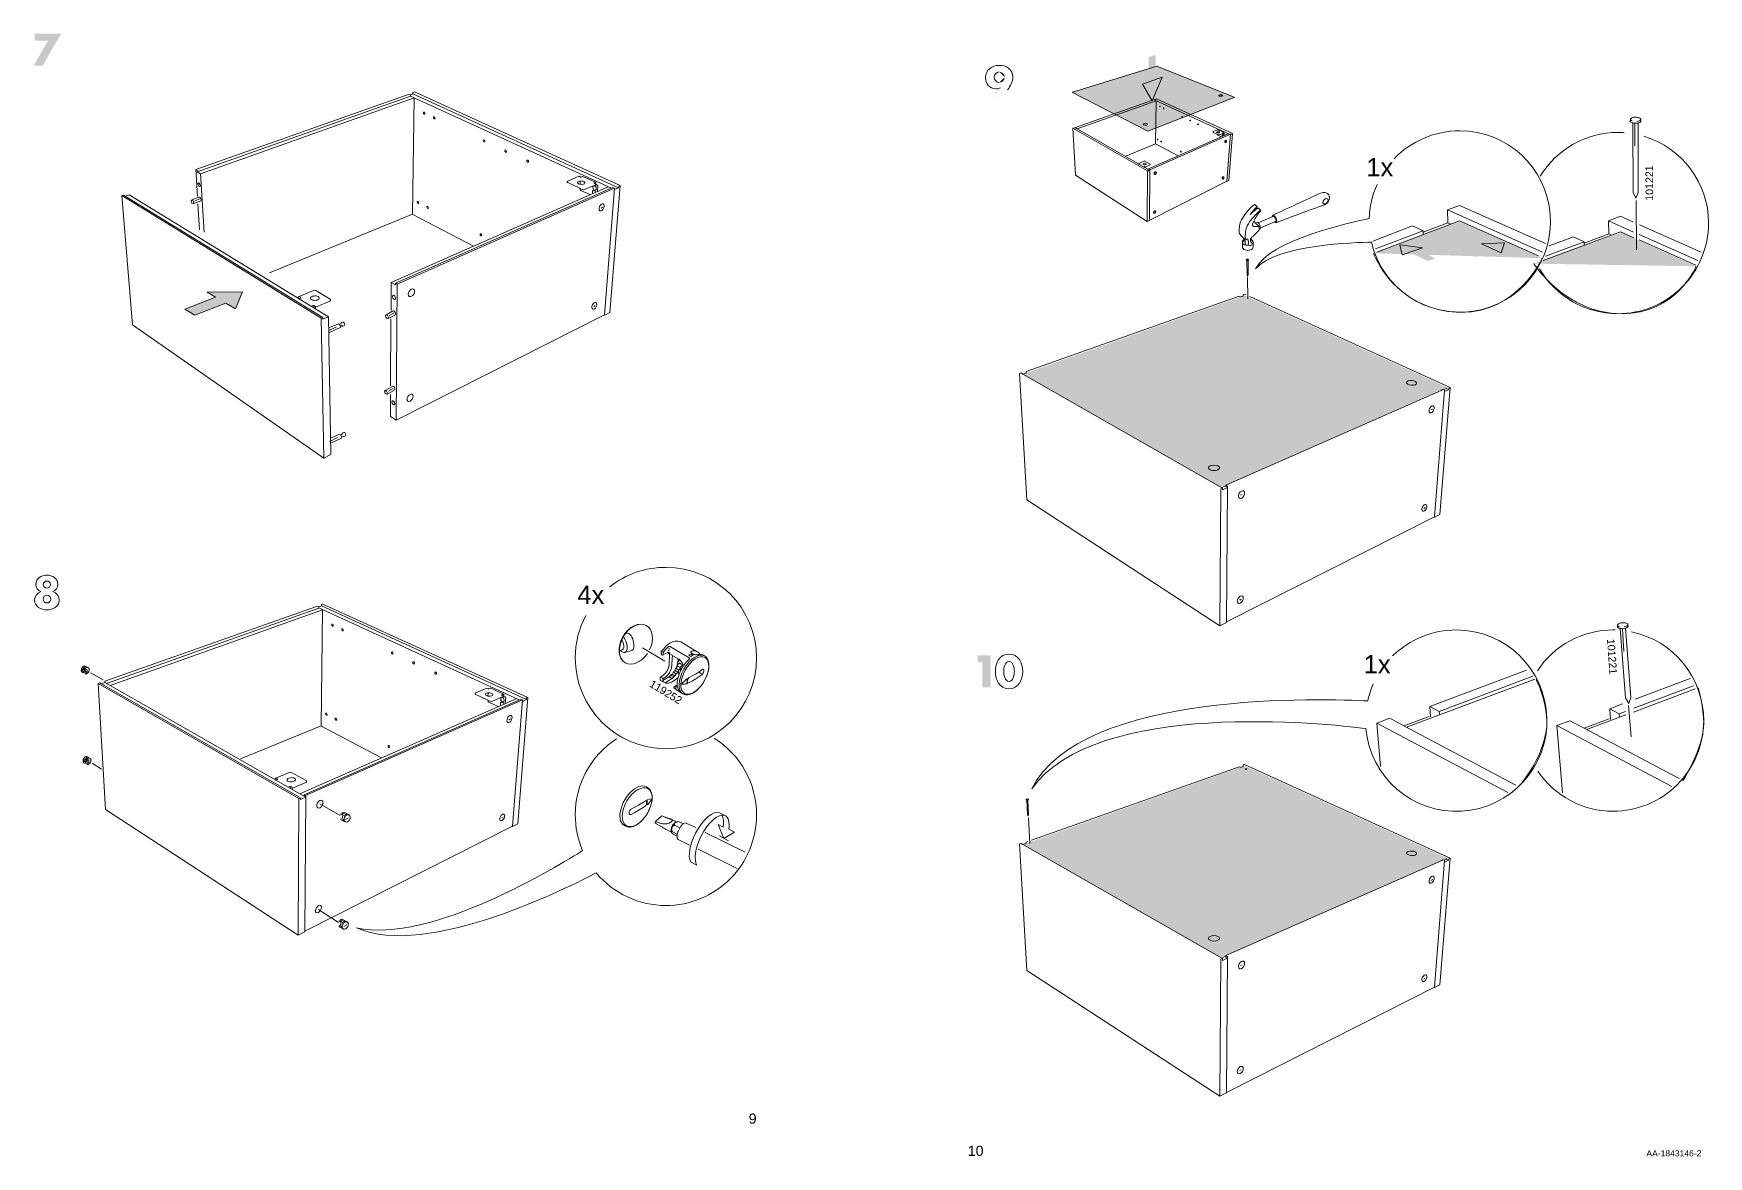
# Model space of a CAD drawing. Header units: metres. Extents: x -11.5 to 7.4, y -3.8 to 5.9.
# Drawn here: x 5.469 to 6.917, y 0.674 to 1.645 of the extents above; entities that cross this region are included whole.
import ezdxf

# ---------------------------------------------------------------- set-up
doc = ezdxf.new("R2010")
doc.units = ezdxf.units.M
doc.header["$MEASUREMENT"] = 0
for name, color, linetype, lineweight in [('PDF7_Geometry_Num_Penna__1_Num_Penna__255', 255, 'Continuous', 18), ('PDF7_Geometry_Num_Penna__7_Num_Penna__7', 7, 'Continuous', 18), ('PDF7_Text_Num_Penna__7_Num_Penna__7', 7, 'Continuous', 18), ('PDF8_Geometry_Num_Penna__7_Num_Penna__7', 7, 'Continuous', 18), ('PDF8_Solid Fills_Num_Penna__7_Num_Penna__7', 7, 'Continuous', 18), ('PDF8_Text_Num_Penna__7_Num_Penna__7', 7, 'Continuous', 18)]:
    doc.layers.add(name, color=color, linetype=linetype, lineweight=lineweight)
doc.layers.add('PDF8_Solid Fills_Num_Penna__2_Num_Penna__1', color=7, linetype='Continuous', lineweight=18, true_color=0xc6c8ca)
doc.styles.add('GENERATED_STYLE_1', font='')
doc.styles.get('GENERATED_STYLE_1').set_extended_font_data('Arial')

msp = doc.modelspace()

# ---------------------------------------------------------------- texts
at = {"layer": 'PDF7_Text_Num_Penna__7_Num_Penna__7', "color": 7, "linetype": 'Continuous', "lineweight": 18, "attachment_point": 7, "style": 'GENERATED_STYLE_1'}
for s, insert, char_height in [('\\A1;{\\pql;\\fArial|b0|i0|c0|p34;4x}', (5.9391, 1.1519), 0.015829), ('\\A1;{\\pql;\\fArial|b0|i0|c0|p34;9}', (6.0872, 0.7025), 0.008794)]:
    msp.add_mtext(s, dxfattribs=dict(at, insert=insert, char_height=char_height))
at = {"layer": 'PDF7_Text_Num_Penna__7_Num_Penna__7', "color": 7, "linetype": 'Continuous', "lineweight": 18, "insert": (6.0007, 1.0808), "char_height": 0.006595, "attachment_point": 7, "rotation": 328.6567, "style": 'GENERATED_STYLE_1'}
msp.add_mtext('\\A1;{\\pql;\\fArial|b0|i0|c0|p34;119252}', dxfattribs=at)
at = {"layer": 'PDF8_Text_Num_Penna__7_Num_Penna__7', "color": 7, "linetype": 'Continuous', "lineweight": 18, "attachment_point": 7, "style": 'GENERATED_STYLE_1'}
for s, insert, char_height in [('\\A1;{\\pql;\\fArial|b0|i0|c0|p34;1x}', (6.6209, 1.5214), 0.015829), ('\\A1;{\\pql;\\fArial|b0|i0|c0|p34;1x}', (6.6186, 1.0918), 0.015829), ('\\A1;{\\pql;\\fArial|b0|i0|c0|p34;10}', (6.2765, 0.6747), 0.008794), ('\\A1;{\\pql;\\fArial|b0|i0|c0|p34;AA-1843146-2}', (6.863, 0.6743), 0.005276)]:
    msp.add_mtext(s, dxfattribs=dict(at, insert=insert, char_height=char_height))
at = {"layer": 'PDF8_Text_Num_Penna__7_Num_Penna__7', "color": 7, "linetype": 'Continuous', "lineweight": 18, "char_height": 0.006595, "attachment_point": 7, "style": 'GENERATED_STYLE_1'}
for insert, rotation in [((6.8689, 1.5003), 90), ((6.8288, 1.1215), 274.2078)]:
    msp.add_mtext('\\A1;{\\pql;\\fArial|b0|i0|c0|p34;101221}', dxfattribs=dict(at, insert=insert, rotation=rotation))

# ---------------------------------------------------------------- hatches: boundary and pattern name
at = {"layer": 'PDF7_Geometry_Num_Penna__7_Num_Penna__7', "linetype": 'Continuous', "lineweight": 18}
for points in [[(5.4818, 1.6388), (5.4691, 1.6171), (5.4771, 1.6171), (5.493, 1.6449), (5.4702, 1.6449), (5.4702, 1.6388)], [(5.6497, 1.4216), (5.6193, 1.4213), (5.6264, 1.4171), (5.6, 1.4067), (5.6086, 1.4014), (5.6353, 1.4119), (5.6438, 1.407)]]:
    msp.add_hatch(color=7, dxfattribs=at).paths.add_polyline_path(points)
at = {"layer": 'PDF8_Geometry_Num_Penna__7_Num_Penna__7', "linetype": 'Continuous', "lineweight": 18}
for points in [[(6.3085, 1.6071, 0.415602), (6.3038, 1.6117)], [(6.3038, 1.6026, 0.415657), (6.3085, 1.6071)], [(6.2968, 1.5885), (6.3048, 1.5979), (6.3047, 1.598)], [(6.289, 1.1013), (6.289, 1.0797), (6.2962, 1.0797), (6.2962, 1.1074), (6.285, 1.1074), (6.285, 1.1013)]]:
    msp.add_hatch(color=7, dxfattribs=at).paths.add_polyline_path(points)
at = {"layer": 'PDF8_Solid Fills_Num_Penna__2_Num_Penna__1', "linetype": 'Continuous', "lineweight": 18, "true_color": 0xc6c8ca}
for points in [[(6.367, 1.594), (6.4322, 1.5602), (6.5066, 1.5897), (6.4399, 1.6166)], [(6.6272, 1.455), (6.7732, 1.4507), (6.7016, 1.4824)], [(6.7657, 1.446), (6.906, 1.4437), (6.8413, 1.4729)], [(6.3242, 1.3506), (6.4953, 1.253), (6.6906, 1.3391), (6.5159, 1.4186)], [(6.3242, 0.944), (6.4953, 0.8464), (6.6906, 0.9324), (6.5159, 1.012)]]:
    msp.add_hatch(color=9, dxfattribs=at).paths.add_polyline_path(points)
at = {"layer": 'PDF8_Solid Fills_Num_Penna__7_Num_Penna__7', "linetype": 'Continuous', "lineweight": 18}
for points in [[(6.4388, 1.5983), (6.4388, 1.6264), (6.4329, 1.6245), (6.4329, 1.5952)], [(6.436, 1.5866), (6.4444, 1.6072), (6.4275, 1.601)], [(6.6499, 1.4624), (6.652, 1.4535), (6.6695, 1.4598)], [(6.7345, 1.4595), (6.7285, 1.4624), (6.709, 1.4547), (6.715, 1.4518)], [(6.7403, 1.4641), (6.7205, 1.4631), (6.7375, 1.4554)], [(6.6553, 1.4574), (6.6742, 1.4482), (6.6803, 1.4506), (6.6615, 1.4598)]]:
    msp.add_hatch(color=7, dxfattribs=at).paths.add_polyline_path(points)

# ---------------------------------------------------------------- linework, layer by layer
at = {"layer": 'PDF7_Geometry_Num_Penna__1_Num_Penna__255', "color": 255, "linetype": 'Continuous', "lineweight": 18, "flags": 128}
for points in [[(5.7165, 0.979), (5.7341, 0.9689)], [(5.7328, 0.8766), (5.7153, 0.8879)]]:
    msp.add_lwpolyline(points, dxfattribs=at)
at = {"layer": 'PDF7_Geometry_Num_Penna__7_Num_Penna__7', "color": 7, "linetype": 'Continuous', "lineweight": 18, "flags": 128}
for points in [[(5.6094, 1.5274), (5.7937, 1.5925), (5.7948, 1.592)], [(5.7948, 1.5919), (5.7971, 1.5927), (5.7971, 1.594)], [(5.7971, 1.594), (5.7983, 1.5944)], [(5.7971, 1.5927), (5.9748, 1.5115)], [(5.9761, 1.5135), (5.7983, 1.5944)], [(5.6105, 1.5254), (5.7948, 1.5907)], [(5.798, 1.5893), (5.6136, 1.5236), (5.6105, 1.5254), (5.6105, 1.5268)], [(5.7948, 1.5907), (5.7948, 1.592)], [(5.7948, 1.5909), (5.9685, 1.5112)], [(5.798, 1.5893), (5.7967, 1.4889)], [(5.6094, 1.5274), (5.6105, 1.5268)], [(5.6108, 1.5042), (5.6094, 1.5274)], [(5.6165, 1.4731), (5.6136, 1.5236)], [(5.9404, 1.5215), (5.9308, 1.5174)], [(5.9406, 1.5215), (5.9405, 1.5215), (5.9404, 1.5215), (5.9404, 1.5215)], [(5.9406, 1.5215), (5.9416, 1.5211), (5.9416, 1.5211), (5.9416, 1.5211), (5.9416, 1.521), (5.9416, 1.521)], [(5.9416, 1.5211), (5.9415, 1.5211), (5.9415, 1.5211), (5.9415, 1.521), (5.9415, 1.521), (5.9416, 1.521), (5.9416, 1.5209), (5.9417, 1.5209)], [(5.9416, 1.521), (5.9416, 1.5209)], [(5.9416, 1.521), (5.9417, 1.521), (5.9417, 1.5209), (5.9418, 1.5208)], [(5.9418, 1.5208), (5.9419, 1.5208), (5.942, 1.5208), (5.9421, 1.5208), (5.9422, 1.5208), (5.9423, 1.5208), (5.9424, 1.5208), (5.9437, 1.5214)], [(5.9437, 1.5214), (5.9438, 1.5214), (5.9439, 1.5214), (5.9439, 1.5213)], [(5.9439, 1.5213), (5.9549, 1.5163), (5.9548, 1.5163), (5.9547, 1.5163)], [(5.5517, 1.5055), (5.5485, 1.5044)], [(5.726, 1.2809), (5.7241, 1.4), (5.5517, 1.5055)], [(5.9658, 1.5123), (5.7782, 1.4298)], [(5.9683, 1.5111), (5.7821, 1.4291)], [(5.9712, 1.5112), (5.7834, 1.4283), (5.7826, 1.3106)], [(5.9534, 1.5155), (5.9533, 1.5155), (5.9533, 1.5156), (5.9533, 1.5156), (5.9533, 1.5157), (5.9533, 1.5157), (5.9534, 1.5158)], [(5.9534, 1.5158), (5.9533, 1.5155)], [(5.9547, 1.5163), (5.9547, 1.5164), (5.9534, 1.5158)], [(5.955, 1.5149), (5.9541, 1.5153), (5.954, 1.5153), (5.9539, 1.5153), (5.9538, 1.5154), (5.9537, 1.5154), (5.9537, 1.5154), (5.9536, 1.5154)], [(5.955, 1.5129), (5.954, 1.5134), (5.9539, 1.5134), (5.9539, 1.5135), (5.9538, 1.5136), (5.9538, 1.5137), (5.9538, 1.5138)], [(5.9548, 1.5141), (5.9548, 1.5142), (5.9548, 1.5142), (5.9548, 1.5142), (5.9547, 1.5142)], [(5.9547, 1.5142), (5.9548, 1.5141)], [(5.9551, 1.5158), (5.9551, 1.5159), (5.9551, 1.516), (5.955, 1.5162), (5.955, 1.5163), (5.9549, 1.5163)], [(5.9551, 1.5148), (5.955, 1.5149), (5.9549, 1.5149), (5.9549, 1.5148)], [(5.9551, 1.5148), (5.955, 1.5149), (5.9551, 1.5158)], [(5.9553, 1.5144), (5.9553, 1.5145), (5.9552, 1.5146), (5.9552, 1.5147), (5.9552, 1.5148), (5.9551, 1.5148)], [(5.9552, 1.5144), (5.9552, 1.5136), (5.9552, 1.5135), (5.9552, 1.5135), (5.9552, 1.5135), (5.9553, 1.5135)], [(5.9566, 1.5139), (5.9556, 1.5144), (5.9555, 1.5144), (5.9554, 1.5144), (5.9553, 1.5144)], [(5.9564, 1.5081), (5.9568, 1.5136)], [(5.9568, 1.5136), (5.9567, 1.5137), (5.9567, 1.5138), (5.9566, 1.5139), (5.9566, 1.5139)], [(5.9624, 1.4017), (5.9628, 1.4015), (5.9673, 1.4038), (5.9761, 1.5135)], [(5.9626, 1.4018), (5.9712, 1.5112)], [(5.9699, 1.5118), (5.9683, 1.5111)], [(5.9712, 1.5112), (5.9699, 1.5118)], [(5.9711, 1.5101), (5.9712, 1.51)], [(5.9712, 1.51), (5.9748, 1.5115)], [(5.9748, 1.5115), (5.9749, 1.5129)], [(5.9749, 1.5129), (5.9761, 1.5135)], [(5.547, 1.5053), (5.5455, 1.5048)], [(5.5455, 1.5048), (5.7177, 1.3988)], [(5.5548, 1.3931), (5.5455, 1.5048)], [(5.5485, 1.5044), (5.547, 1.5053)], [(5.7193, 1.3995), (5.5485, 1.5044)], [(5.6061, 1.5013), (5.6119, 1.5034)], [(5.6073, 1.4979), (5.6133, 1.5)], [(5.6086, 1.5003), (5.613, 1.5019)], [(5.6125, 1.4751), (5.6111, 1.4978)], [(5.9596, 1.4941), (5.9611, 1.4948)], [(5.7967, 1.4889), (5.673, 1.438)], [(5.7965, 1.4888), (5.8493, 1.4611)], [(5.7782, 1.4298), (5.7781, 1.4056)], [(5.7782, 1.4298), (5.7821, 1.4276)], [(5.7834, 1.4283), (5.7821, 1.4291)], [(5.7821, 1.4276), (5.7821, 1.4291)], [(5.698, 1.4167), (5.698, 1.4169), (5.698, 1.4171), (5.6981, 1.4172), (5.6982, 1.4173), (5.6983, 1.4175), (5.6984, 1.4176), (5.6986, 1.4176)], [(5.698, 1.416), (5.698, 1.4167)], [(5.6984, 1.4158), (5.6995, 1.4163)], [(5.6986, 1.4176), (5.6998, 1.4169), (5.7, 1.4168)], [(5.6995, 1.4163), (5.6996, 1.4163), (5.6996, 1.4163), (5.6999, 1.4164)], [(5.6995, 1.4163), (5.6996, 1.4163)], [(5.7, 1.4168), (5.7, 1.4167), (5.7001, 1.4167), (5.7001, 1.4166), (5.7, 1.4165), (5.7, 1.4165), (5.6999, 1.4164)], [(5.7093, 1.4149), (5.7091, 1.4151), (5.7089, 1.4152), (5.7088, 1.4154), (5.7087, 1.4156), (5.7086, 1.4158)], [(5.7114, 1.4098), (5.7113, 1.4099), (5.7111, 1.4099), (5.711, 1.4099), (5.7109, 1.4099), (5.7108, 1.4099), (5.7106, 1.4098), (5.7091, 1.4092)], [(5.7113, 1.4086), (5.7113, 1.4088), (5.7113, 1.4089), (5.7114, 1.409), (5.7114, 1.4091)], [(5.7113, 1.4079), (5.7113, 1.4086)], [(5.7114, 1.4092), (5.7115, 1.4093), (5.7115, 1.4093), (5.7116, 1.4094), (5.7116, 1.4094), (5.7116, 1.4095), (5.7116, 1.4096), (5.7116, 1.4096), (5.7116, 1.4097), (5.7116, 1.4097), (5.7115, 1.4097), (5.7114, 1.4098)], [(5.7128, 1.4089), (5.7115, 1.4097)], [(5.7128, 1.4074), (5.7128, 1.4073), (5.7128, 1.4071), (5.7127, 1.407)], [(5.7128, 1.4083), (5.7252, 1.4137), (5.7254, 1.4138), (5.7255, 1.4139), (5.7256, 1.414), (5.7257, 1.4141), (5.7258, 1.4142), (5.7258, 1.4143)], [(5.7128, 1.4083), (5.7128, 1.4074)], [(5.7254, 1.4154), (5.7256, 1.4154), (5.7257, 1.4153), (5.7257, 1.4152), (5.7258, 1.4151), (5.7258, 1.415)], [(5.7258, 1.415), (5.7258, 1.4143)], [(5.7738, 1.4019), (5.7794, 1.4049)], [(5.9534, 1.409), (5.9545, 1.4097)], [(5.72, 1.2779), (5.5548, 1.3931)], [(5.7193, 1.3995), (5.7177, 1.3988)], [(5.7177, 1.3988), (5.72, 1.2779)], [(5.7241, 1.4), (5.7193, 1.3979), (5.7193, 1.3995)], [(5.7307, 1.3912), (5.724, 1.3882)], [(5.7342, 1.3907), (5.7249, 1.3865)], [(5.7326, 1.3941), (5.725, 1.3909)], [(5.7351, 1.3943), (5.7337, 1.3936)], [(5.7359, 1.3924), (5.7345, 1.3918)], [(5.7364, 1.3955), (5.7353, 1.395)], [(5.7366, 1.3921), (5.7378, 1.3925)], [(5.7756, 1.3986), (5.7813, 1.4016)], [(5.7766, 1.4012), (5.7808, 1.4035)], [(5.7776, 1.3139), (5.7826, 1.3106), (5.9626, 1.4018)], [(5.778, 1.3982), (5.7777, 1.3405)], [(5.7731, 1.3365), (5.7787, 1.3395)], [(5.7748, 1.3332), (5.7805, 1.3363)], [(5.7758, 1.3359), (5.78, 1.3381)], [(5.7777, 1.3328), (5.7776, 1.3139)], [(5.7318, 1.2956), (5.7252, 1.2924)], [(5.7336, 1.2986), (5.7261, 1.2951)], [(5.7353, 1.2952), (5.7262, 1.2907)], [(5.7361, 1.2988), (5.7347, 1.2981)], [(5.737, 1.297), (5.7356, 1.2963)], [(5.7374, 1.3001), (5.7363, 1.2995)], [(5.7377, 1.2967), (5.7388, 1.2972)], [(5.726, 1.2809), (5.72, 1.2779)], [(5.7156, 1.1494), (5.7145, 1.1499), (5.5307, 1.085), (5.5308, 1.0839)], [(5.5322, 1.0831), (5.7156, 1.1482)], [(5.5353, 1.0814), (5.7188, 1.1467)], [(5.7156, 1.1493), (5.7179, 1.1501), (5.7179, 1.1514)], [(5.7156, 1.1482), (5.7156, 1.1494)], [(5.7156, 1.1484), (5.8889, 1.0689)], [(5.7188, 1.1467), (5.7176, 1.0466)], [(5.7179, 1.1514), (5.7191, 1.1518)], [(5.7179, 1.1501), (5.8952, 1.0692)], [(5.8964, 1.0711), (5.7191, 1.1518)], [(6.0177, 1.1147), (6.0165, 1.1136), (6.0154, 1.1124), (6.0143, 1.1111), (6.0133, 1.1097), (6.0132, 1.1078)], [(6.0177, 1.1147), (6.018, 1.1149), (6.0183, 1.1151), (6.0186, 1.1151), (6.0189, 1.1152), (6.0192, 1.1151), (6.0195, 1.1149), (6.0357, 1.1054)], [(5.9756, 1.1116), (5.9779, 1.1123)], [(5.9802, 1.1098), (5.9861, 1.1116)], [(5.9954, 1.114), (6.0148, 1.1025)], [(6.0115, 1.1085), (6.0116, 1.1102)], [(6.0118, 1.108), (6.0118, 1.1081), (6.0117, 1.1081), (6.0117, 1.1081), (6.0117, 1.1081), (6.0116, 1.1081), (6.0116, 1.1082), (6.0116, 1.1082), (6.0116, 1.1082), (6.0116, 1.1082), (6.0116, 1.1082), (6.0116, 1.1083), (6.0116, 1.1083), (6.0116, 1.1084), (6.0115, 1.1084), (6.0115, 1.1084), (6.0115, 1.1085), (6.0115, 1.1085)], [(6.0118, 1.108), (6.0126, 1.1076), (6.0126, 1.1076), (6.0126, 1.1075), (6.0126, 1.1075), (6.0127, 1.1075), (6.0127, 1.1075), (6.0128, 1.1075), (6.0128, 1.1075), (6.0128, 1.1075), (6.0129, 1.1075), (6.0129, 1.1075), (6.0129, 1.1075), (6.013, 1.1075), (6.013, 1.1075), (6.013, 1.1076), (6.0131, 1.1076), (6.017, 1.11)], [(6.0127, 1.1101), (6.0121, 1.1105)], [(6.0133, 1.1097), (6.0132, 1.1098), (6.013, 1.1099), (6.0129, 1.1101), (6.0127, 1.1101)], [(6.017, 1.11), (6.0174, 1.1102)], [(6.017, 1.11), (6.017, 1.11), (6.0171, 1.1099), (6.0172, 1.1098), (6.0173, 1.1097), (6.0188, 1.1088)], [(6.0174, 1.1102), (6.0175, 1.1102), (6.0175, 1.1103), (6.0176, 1.1103), (6.0177, 1.1103), (6.0178, 1.1102), (6.018, 1.1102), (6.0181, 1.1101), (6.0185, 1.1098), (6.0189, 1.1094), (6.0192, 1.109)], [(6.0176, 1.0834), (6.0188, 1.0837), (6.02, 1.0841), (6.0212, 1.0846), (6.0225, 1.0854), (6.0237, 1.0863), (6.025, 1.0873), (6.0262, 1.0884), (6.0262, 1.0886), (6.0267, 1.09), (6.0271, 1.0914), (6.0277, 1.0927), (6.0283, 1.0941), (6.029, 1.0955), (6.0297, 1.0968), (6.0305, 1.098), (6.0314, 1.0993), (6.0323, 1.1005), (6.0332, 1.1016), (6.034, 1.1025), (6.0349, 1.1034), (6.0358, 1.1042)], [(6.0184, 1.1137), (6.0183, 1.1112)], [(6.0188, 1.1088), (6.0268, 1.1041)], [(6.0259, 1.1019), (6.0257, 1.1016), (6.0256, 1.1013), (6.0255, 1.101), (6.0256, 1.1008), (6.0257, 1.1006), (6.0271, 1.1004)], [(6.0271, 1.1004), (6.0257, 1.0992)], [(6.0277, 1.1035), (6.0259, 1.1019)], [(6.0262, 1.1044), (6.026, 1.1041), (6.026, 1.1039), (6.026, 1.1036), (6.026, 1.1035), (6.0262, 1.1034), (6.0276, 1.1035)], [(6.0306, 1.0982), (6.0305, 1.0989), (6.0303, 1.0995), (6.03, 1.1002), (6.0297, 1.1009), (6.0295, 1.1013), (6.0294, 1.1014), (6.0294, 1.1015), (6.0292, 1.1018), (6.0289, 1.1022), (6.0286, 1.1026), (6.0282, 1.103), (6.0279, 1.1033), (6.0275, 1.1036), (6.0271, 1.1039), (6.0268, 1.1041)], [(6.0271, 1.1009), (6.0271, 1.1009), (6.027, 1.101), (6.027, 1.101), (6.027, 1.101)], [(6.0288, 1.0999), (6.0271, 1.1009)], [(6.0274, 1.1008), (6.0273, 1.1006), (6.0271, 1.1004)], [(6.0373, 1.1086), (6.0364, 1.1081), (6.0355, 1.1075)], [(6.0355, 1.1075), (6.0373, 1.1065), (6.0381, 1.1071), (6.039, 1.1076)], [(6.0361, 1.1047), (6.0361, 1.1049), (6.0361, 1.105), (6.036, 1.1051), (6.0359, 1.1052), (6.0359, 1.1053), (6.0357, 1.1054)], [(6.0358, 1.1042), (6.0359, 1.1043), (6.0359, 1.1044), (6.036, 1.1045), (6.0361, 1.1046), (6.0361, 1.1047), (6.0361, 1.1047)], [(6.0373, 1.1104), (6.0374, 1.1106), (6.0375, 1.1107), (6.0376, 1.1109), (6.0378, 1.111), (6.038, 1.1111), (6.0383, 1.1111)], [(6.0383, 1.109), (6.038, 1.1092), (6.0377, 1.1094), (6.0376, 1.1097), (6.0374, 1.1099), (6.0373, 1.1101), (6.0373, 1.1104)], [(6.0389, 1.108), (6.0373, 1.1086)], [(6.0383, 1.1111), (6.0393, 1.1113), (6.0402, 1.1113), (6.0412, 1.1112), (6.042, 1.1109), (6.0428, 1.1106)], [(6.0387, 1.1087), (6.0383, 1.109)], [(6.0413, 1.108), (6.0408, 1.1081), (6.0403, 1.1082), (6.0399, 1.1082), (6.0395, 1.1084), (6.0391, 1.1085), (6.0387, 1.1087)], [(6.039, 1.1076), (6.0389, 1.108)], [(6.0435, 1.1081), (6.0432, 1.108), (6.0428, 1.108), (6.0425, 1.108), (6.0422, 1.108), (6.0418, 1.108), (6.0413, 1.108)], [(6.0481, 1.1075), (6.0473, 1.1079), (6.0464, 1.1081), (6.0455, 1.1082), (6.0445, 1.1082), (6.0435, 1.1081)], [(6.0493, 1.1068), (6.0481, 1.1075)], [(5.5115, 1.0954), (5.5122, 1.0958)], [(5.5115, 1.0939), (5.5117, 1.0938)], [(5.5127, 1.0952), (5.5119, 1.0948)], [(5.5119, 1.0938), (5.5127, 1.0942)], [(5.5124, 1.096), (5.5124, 1.0963)], [(5.5126, 1.0941), (5.5126, 1.0926)], [(5.5126, 1.0926), (5.514, 1.0919)], [(5.5131, 1.0962), (5.5131, 1.0959)], [(5.5136, 1.0959), (5.5138, 1.0957)], [(5.5138, 1.0955), (5.5138, 1.0953)], [(5.5139, 1.0952), (5.5141, 1.0951)], [(5.5139, 1.0935), (5.5141, 1.0934)], [(5.5139, 1.0918), (5.5139, 1.0916)], [(5.5139, 1.0915), (5.514, 1.0914)], [(5.5147, 1.0923), (5.514, 1.0919)], [(5.5141, 1.0951), (5.5145, 1.0953)], [(5.5141, 1.0934), (5.5144, 1.0932)], [(5.5143, 1.095), (5.5142, 1.0951)], [(5.5154, 1.0946), (5.5154, 1.093)], [(5.5185, 1.0924), (5.5293, 1.0863)], [(6.0106, 1.0866), (6.0107, 1.0883)], [(6.011, 1.0858), (6.0109, 1.0859), (6.0108, 1.086), (6.0108, 1.0861), (6.0107, 1.0862), (6.0107, 1.0863), (6.0106, 1.0864), (6.0106, 1.0865), (6.0106, 1.0865), (6.0106, 1.0866), (6.0106, 1.0866)], [(6.0107, 1.0883), (6.0107, 1.0884), (6.0107, 1.0884), (6.0107, 1.0884), (6.0107, 1.0884), (6.0107, 1.0885), (6.0107, 1.0885), (6.0108, 1.0885), (6.0108, 1.0886), (6.0108, 1.0886), (6.0108, 1.0886), (6.0108, 1.0887), (6.0108, 1.0887), (6.0109, 1.0887), (6.0109, 1.0887), (6.0109, 1.0887)], [(6.0123, 1.085), (6.011, 1.0858)], [(6.013, 1.0872), (6.0129, 1.0874), (6.0128, 1.0877), (6.0126, 1.0879), (6.0112, 1.0887)], [(6.0129, 1.0857), (6.0129, 1.0856), (6.0129, 1.0854)], [(6.0209, 1.0873), (6.0207, 1.0871), (6.0204, 1.087), (6.0177, 1.0853)], [(6.0187, 1.0892), (6.0187, 1.089), (6.0188, 1.0887), (6.019, 1.0885), (6.0192, 1.0883)], [(6.0192, 1.0883), (6.0209, 1.0873)], [(6.0202, 1.0904), (6.0201, 1.0905), (6.02, 1.0906), (6.0201, 1.0907), (6.0202, 1.0908), (6.0213, 1.0916), (6.0222, 1.0932)], [(6.0202, 1.0904), (6.0203, 1.0902), (6.0205, 1.09), (6.0207, 1.0898)], [(6.0207, 1.0898), (6.0224, 1.0888), (6.0224, 1.0889), (6.0225, 1.0889)], [(6.0209, 1.0873), (6.0211, 1.0874), (6.0211, 1.0875), (6.0224, 1.0888)], [(6.0218, 1.0907), (6.0216, 1.0909), (6.0214, 1.0911), (6.0213, 1.0913), (6.0213, 1.0916)], [(6.0235, 1.0897), (6.0218, 1.0907)], [(6.0224, 1.093), (6.0223, 1.0931), (6.0222, 1.0932), (6.0224, 1.0933), (6.0225, 1.0935), (6.0234, 1.0942), (6.024, 1.0958)], [(6.0224, 1.093), (6.0226, 1.0927), (6.0228, 1.0925), (6.023, 1.0924)], [(6.0225, 1.0889), (6.0235, 1.0897)], [(6.023, 1.0924), (6.0246, 1.0914), (6.0248, 1.0916), (6.0249, 1.0917)], [(6.0244, 1.0939), (6.0242, 1.094), (6.0239, 1.0941), (6.0236, 1.0942), (6.0234, 1.0942)], [(6.0235, 1.0897), (6.0237, 1.0898), (6.0238, 1.09), (6.0246, 1.0914)], [(6.024, 1.0958), (6.0241, 1.0961), (6.0243, 1.0963), (6.0251, 1.097), (6.0252, 1.0984)], [(6.0252, 1.0957), (6.025, 1.0958), (6.0247, 1.096), (6.0244, 1.096), (6.0244, 1.0962), (6.0243, 1.0963)], [(6.0261, 1.0929), (6.0244, 1.0939)], [(6.0249, 1.0917), (6.0257, 1.0923)], [(6.0252, 1.0984), (6.0253, 1.0987), (6.0255, 1.099), (6.0257, 1.0992)], [(6.0252, 1.0957), (6.0269, 1.0947), (6.0274, 1.0952)], [(6.0255, 1.0819), (6.0254, 1.0822), (6.0254, 1.0834), (6.0255, 1.0846), (6.0257, 1.0859), (6.026, 1.0872), (6.0262, 1.0884)], [(6.0256, 1.0985), (6.0258, 1.0982), (6.026, 1.098), (6.0262, 1.0979)], [(6.0257, 1.0923), (6.026, 1.0926), (6.0261, 1.0929), (6.0265, 1.0941)], [(6.0262, 1.0979), (6.0279, 1.0968), (6.028, 1.0971), (6.0282, 1.0974), (6.0284, 1.0976)], [(6.0265, 1.0941), (6.0267, 1.0945), (6.0269, 1.0947)], [(6.0266, 1.0939), (6.0269, 1.0906)], [(6.0272, 1.095), (6.0294, 1.0963)], [(6.0274, 1.0952), (6.0276, 1.0954), (6.0278, 1.0957), (6.0279, 1.096), (6.0279, 1.0968)], [(6.0297, 1.0998), (6.0298, 1.0997), (6.0299, 1.0994), (6.0298, 1.0991), (6.0297, 1.0988), (6.0294, 1.0985), (6.0284, 1.0976)], [(6.0289, 1.0999), (6.0297, 1.0998)], [(6.0289, 1.0827), (6.0313, 1.0848), (6.0337, 1.087)], [(6.0341, 1.0868), (6.0341, 1.086), (6.034, 1.0854), (6.034, 1.0848), (6.034, 1.0841), (6.0339, 1.0835), (6.0339, 1.0828), (6.0331, 1.0827), (6.0323, 1.0827), (6.0316, 1.0826), (6.0309, 1.0826), (6.0301, 1.0825), (6.0292, 1.0825)], [(6.0295, 1.0964), (6.0295, 1.0963), (6.0294, 1.0963)], [(6.0294, 1.0963), (6.0295, 1.0964)], [(6.0306, 1.0982), (6.0306, 1.0982), (6.0306, 1.0982)], [(6.0306, 1.0981), (6.0306, 1.0982), (6.0306, 1.0982)], [(6.0337, 1.087), (6.0341, 1.0868)], [(6.0468, 1.0907), (6.0442, 1.089), (6.0415, 1.0872), (6.0386, 1.0855), (6.0357, 1.0839), (6.0353, 1.0837), (6.0348, 1.0837), (6.0345, 1.0838), (6.0344, 1.0841), (6.0342, 1.0844), (6.0341, 1.0848)], [(6.0359, 1.0883), (6.0354, 1.088), (6.0351, 1.0876), (6.0347, 1.0871), (6.0345, 1.0867), (6.0343, 1.0862), (6.0342, 1.0856), (6.0342, 1.0852), (6.0341, 1.0848)], [(6.0483, 1.0943), (6.0483, 1.0948), (6.0482, 1.0951), (6.048, 1.0953), (6.0478, 1.0954), (6.0474, 1.0954), (6.047, 1.0952), (6.0444, 1.0933), (6.0417, 1.0916), (6.0388, 1.0899), (6.0359, 1.0883)], [(6.0441, 1.0929), (6.0463, 1.0916)], [(6.0468, 1.0907), (6.0472, 1.0911), (6.0476, 1.0915), (6.0478, 1.092), (6.048, 1.0925), (6.0482, 1.093), (6.0483, 1.0935), (6.0483, 1.094), (6.0483, 1.0943)], [(5.5264, 1.0837), (5.5249, 1.0832)], [(5.5249, 1.0832), (5.6985, 0.9837)], [(5.5315, 0.9742), (5.5249, 1.0832)], [(5.5279, 1.0828), (5.5264, 1.0837)], [(5.5307, 1.0839), (5.5279, 1.0828)], [(5.7, 0.9844), (5.5279, 1.0828)], [(5.5353, 1.0813), (5.5307, 1.0839)], [(5.6992, 0.9878), (5.5353, 1.0813)], [(5.8608, 1.0791), (5.8513, 1.075)], [(5.861, 1.0791), (5.861, 1.0792), (5.8609, 1.0791), (5.8608, 1.0791)], [(5.861, 1.0791), (5.862, 1.0787), (5.862, 1.0787), (5.862, 1.0787), (5.862, 1.0787), (5.8621, 1.0787)], [(5.862, 1.0787), (5.862, 1.0787), (5.862, 1.0787), (5.862, 1.0787), (5.862, 1.0786), (5.862, 1.0786), (5.8621, 1.0785), (5.8622, 1.0785)], [(5.8621, 1.0787), (5.862, 1.0786)], [(5.8621, 1.0787), (5.8621, 1.0786), (5.8622, 1.0785), (5.8622, 1.0785)], [(5.8622, 1.0785), (5.8623, 1.0784), (5.8624, 1.0784), (5.8626, 1.0784), (5.8627, 1.0784), (5.8628, 1.0784), (5.8629, 1.0784), (5.8642, 1.079)], [(5.8642, 1.079), (5.8642, 1.079), (5.8643, 1.079), (5.8644, 1.079)], [(5.8644, 1.079), (5.8753, 1.074), (5.8752, 1.074), (5.8751, 1.074)], [(5.8738, 1.0731), (5.8737, 1.0732), (5.8737, 1.0732), (5.8737, 1.0733), (5.8737, 1.0733), (5.8737, 1.0734), (5.8738, 1.0734)], [(5.8751, 1.074), (5.8738, 1.0734)], [(5.8738, 1.0734), (5.8738, 1.0732)], [(5.8754, 1.0725), (5.8745, 1.0729), (5.8745, 1.073), (5.8744, 1.073), (5.8743, 1.073), (5.8742, 1.073), (5.8741, 1.073), (5.874, 1.0731)], [(5.8754, 1.0706), (5.8744, 1.071), (5.8744, 1.0711), (5.8743, 1.0711), (5.8742, 1.0712), (5.8742, 1.0713), (5.8742, 1.0714)], [(5.8752, 1.0718), (5.8752, 1.0718), (5.8752, 1.0718), (5.8752, 1.0719), (5.8751, 1.0718)], [(5.8751, 1.0718), (5.8752, 1.0718)], [(5.8755, 1.0734), (5.8755, 1.0736), (5.8755, 1.0737), (5.8754, 1.0738), (5.8754, 1.0739), (5.8753, 1.074)], [(5.8755, 1.0725), (5.8754, 1.0725), (5.8754, 1.0725), (5.8753, 1.0725)], [(5.8755, 1.0725), (5.8754, 1.0725), (5.8755, 1.0734)], [(5.8757, 1.0721), (5.8757, 1.0722), (5.8757, 1.0723), (5.8756, 1.0724), (5.8756, 1.0724), (5.8755, 1.0725)], [(5.8757, 1.072), (5.8756, 1.0712), (5.8756, 1.0712), (5.8756, 1.0711), (5.8757, 1.0711), (5.8757, 1.0711)], [(5.877, 1.0716), (5.876, 1.072), (5.8759, 1.072), (5.8758, 1.072), (5.8757, 1.072)], [(5.8768, 1.0658), (5.8772, 1.0712)], [(5.8772, 1.0712), (5.8772, 1.0713), (5.8771, 1.0714), (5.8771, 1.0715), (5.877, 1.0716)], [(6.0125, 1.085), (6.0124, 1.085), (6.0124, 1.085), (6.0124, 1.085), (6.0123, 1.085)], [(6.0125, 1.085), (6.0126, 1.0849), (6.0129, 1.0849), (6.0131, 1.0848), (6.0133, 1.0847), (6.0134, 1.0846), (6.0136, 1.0846), (6.0136, 1.0846), (6.0137, 1.0845), (6.0138, 1.0845), (6.0139, 1.0844), (6.014, 1.0844), (6.0156, 1.0834), (6.0156, 1.0834)], [(6.0159, 1.0843), (6.0157, 1.0841), (6.0156, 1.084), (6.0155, 1.0838), (6.0155, 1.0837), (6.0155, 1.0835), (6.0156, 1.0834)], [(6.0156, 1.0834), (6.016, 1.0834), (6.0163, 1.0833), (6.0166, 1.0833), (6.0169, 1.0833), (6.0172, 1.0834), (6.0176, 1.0834)], [(6.0177, 1.0853), (6.0168, 1.0848), (6.0159, 1.0843)], [(6.0226, 1.0793), (6.0225, 1.0794), (6.0225, 1.0795), (6.0225, 1.0797), (6.0226, 1.0798), (6.0227, 1.08), (6.0228, 1.0801)], [(6.0226, 1.0793), (6.024, 1.0784), (6.024, 1.0784), (6.024, 1.0783), (6.024, 1.0783), (6.024, 1.0782), (6.0241, 1.0782), (6.0241, 1.0782), (6.0241, 1.0781), (6.0241, 1.0781), (6.0241, 1.0781), (6.0241, 1.0781), (6.0242, 1.0781), (6.0242, 1.078), (6.0242, 1.078), (6.0242, 1.078), (6.0243, 1.078), (6.0243, 1.078), (6.0243, 1.0779), (6.0242, 1.078), (6.0242, 1.0782)], [(6.0228, 1.0801), (6.0237, 1.0807), (6.0245, 1.0813)], [(6.024, 1.0784), (6.024, 1.0784), (6.024, 1.0785), (6.024, 1.0785), (6.0241, 1.0786), (6.0241, 1.0786), (6.0241, 1.0787), (6.0241, 1.0787)], [(6.0241, 1.0788), (6.0242, 1.0795), (6.0242, 1.0796), (6.0242, 1.0797), (6.0243, 1.0799), (6.0243, 1.08), (6.0244, 1.0801), (6.0245, 1.0802), (6.0246, 1.0802)], [(6.0241, 1.0787), (6.0241, 1.0787), (6.0241, 1.0788)], [(6.0241, 1.0787), (6.0241, 1.0787), (6.0241, 1.0787), (6.0241, 1.0788)], [(6.0242, 1.0782), (6.0241, 1.0784), (6.0241, 1.0785), (6.0241, 1.0787)], [(6.0243, 1.0779), (6.0276, 1.076), (6.0271, 1.0766), (6.0267, 1.0773), (6.0262, 1.0781), (6.026, 1.079), (6.0257, 1.08), (6.0255, 1.081), (6.0255, 1.0819)], [(6.0245, 1.0813), (6.0255, 1.0818)], [(6.0246, 1.0802), (6.0256, 1.0808)], [(6.0289, 1.0749), (6.0283, 1.0754), (6.0276, 1.076), (6.0276, 1.076)], [(6.0284, 1.0826), (6.0288, 1.0824)], [(6.0303, 1.0741), (6.0289, 1.0749)], [(5.8862, 1.0699), (5.6994, 0.9878)], [(5.8887, 1.0688), (5.703, 0.9869)], [(5.8916, 1.0689), (5.7043, 0.9862)], [(5.8828, 0.9596), (5.8832, 0.9595), (5.8877, 0.9618), (5.8964, 1.0711)], [(5.883, 0.9597), (5.8916, 1.0689)], [(5.8902, 1.0695), (5.8887, 1.0688)], [(5.8916, 1.0689), (5.8902, 1.0695)], [(5.8915, 1.0677), (5.8916, 1.0676)], [(5.8916, 1.0676), (5.8952, 1.0692)], [(5.8952, 1.0692), (5.8953, 1.0706)], [(5.8953, 1.0706), (5.8964, 1.0711)], [(5.7176, 1.0466), (5.6479, 1.0179)], [(5.7174, 1.0465), (5.77, 1.0188)], [(5.88, 1.0518), (5.8815, 1.0525)], [(5.5127, 1.0146), (5.513, 1.0145)], [(5.513, 1.0171), (5.5137, 1.0175)], [(5.513, 1.0157), (5.5132, 1.0156)], [(5.5134, 1.0156), (5.5142, 1.016)], [(5.5142, 1.0169), (5.5135, 1.0165)], [(5.5139, 1.0177), (5.5139, 1.018)], [(5.5142, 1.0159), (5.5141, 1.0143)], [(5.5142, 1.0143), (5.5155, 1.0136)], [(5.5146, 1.0179), (5.5146, 1.0176)], [(5.5151, 1.0176), (5.5153, 1.0175)], [(5.5153, 1.0173), (5.5153, 1.017)], [(5.5165, 1.0192), (5.5154, 1.0198)], [(5.5154, 1.0169), (5.5156, 1.0168)], [(5.5154, 1.0152), (5.5157, 1.0151)], [(5.5154, 1.0135), (5.5154, 1.0133)], [(5.5162, 1.014), (5.5155, 1.0136)], [(5.5157, 1.0168), (5.516, 1.017)], [(5.5158, 1.0167), (5.5157, 1.0168)], [(5.5169, 1.0164), (5.5169, 1.0147)], [(5.5278, 1.009), (5.5198, 1.0142)], [(5.5154, 1.0132), (5.5155, 1.0132)], [(5.6781, 1.0004), (5.6781, 1.0006), (5.6781, 1.0007), (5.6782, 1.0009), (5.6783, 1.001), (5.6784, 1.0012), (5.6785, 1.0012), (5.6786, 1.0013)], [(5.6781, 0.9997), (5.6781, 1.0004)], [(5.6784, 0.9995), (5.6795, 1)], [(5.6786, 1.0013), (5.6798, 1.0006), (5.68, 1.0005)], [(5.6795, 1), (5.6796, 1), (5.6796, 1), (5.6799, 1.0001)], [(5.6795, 1), (5.6796, 1)], [(5.68, 1.0005), (5.6801, 1.0004), (5.6801, 1.0004), (5.6801, 1.0003), (5.6801, 1.0002), (5.68, 1.0002), (5.6799, 1.0001)], [(5.7047, 0.9992), (5.7048, 0.9991), (5.7049, 0.999), (5.705, 0.9989), (5.705, 0.9988), (5.705, 0.9987)], [(5.6915, 0.994), (5.6914, 0.994), (5.6913, 0.9941), (5.6912, 0.9941), (5.6911, 0.9941), (5.691, 0.9941), (5.6908, 0.994), (5.6894, 0.9934)], [(5.6914, 0.9928), (5.6915, 0.993), (5.6915, 0.9931), (5.6915, 0.9932), (5.6916, 0.9933)], [(5.6915, 0.9921), (5.6914, 0.9928)], [(5.6916, 0.9934), (5.6917, 0.9934), (5.6917, 0.9935), (5.6917, 0.9936), (5.6918, 0.9936), (5.6918, 0.9937), (5.6918, 0.9938), (5.6918, 0.9938), (5.6918, 0.9938), (5.6917, 0.9939), (5.6917, 0.9939), (5.6915, 0.994)], [(5.6929, 0.9931), (5.6917, 0.9939)], [(5.6929, 0.9925), (5.7045, 0.9975), (5.7047, 0.9976), (5.7048, 0.9977), (5.7049, 0.9978), (5.705, 0.9979), (5.705, 0.998), (5.7051, 0.9981)], [(5.6929, 0.9925), (5.693, 0.9917)], [(5.7, 0.9844), (5.6985, 0.9837)], [(5.6992, 0.9878), (5.7045, 0.9848), (5.7, 0.9829), (5.7, 0.9844)], [(5.7043, 0.9862), (5.703, 0.9869)], [(5.703, 0.9858), (5.703, 0.9869)], [(5.7045, 0.986), (5.7036, 0.8685)], [(5.705, 0.9987), (5.7051, 0.9981)], [(5.6979, 0.8656), (5.5315, 0.9742)], [(5.6985, 0.9837), (5.6979, 0.8656)], [(5.7165, 0.979), (5.7341, 0.9689)], [(5.7348, 0.9703), (5.7348, 0.9699), (5.735, 0.9698), (5.736, 0.9701), (5.736, 0.9699), (5.7378, 0.9688)], [(5.7393, 0.9695), (5.7361, 0.9712)], [(5.7362, 0.971), (5.7362, 0.9701)], [(5.9839, 0.971), (5.9839, 0.9705), (5.9841, 0.9702), (5.9844, 0.97), (5.9847, 0.9698), (5.9851, 0.9698), (5.9856, 0.97), (5.9887, 0.9716), (5.9917, 0.9733), (5.9947, 0.9751), (5.9974, 0.9769)], [(5.9857, 0.9746), (5.9852, 0.9743), (5.9848, 0.9739), (5.9845, 0.9734), (5.9842, 0.973), (5.984, 0.9724), (5.9839, 0.9719), (5.9839, 0.9714), (5.9839, 0.971)], [(5.9857, 0.9746), (5.9888, 0.9763), (5.9919, 0.978), (5.9948, 0.9797), (5.9976, 0.9815), (5.998, 0.9818), (5.9983, 0.9818), (5.9986, 0.9817), (5.9989, 0.9815), (5.999, 0.9811), (5.999, 0.9806), (5.999, 0.9803), (5.999, 0.9798), (5.9989, 0.9792), (5.9988, 0.9787), (5.9985, 0.9782), (5.9982, 0.9777), (5.9979, 0.9773), (5.9974, 0.9769)], [(5.9995, 0.9827), (5.9995, 0.9806), (5.9994, 0.9785), (5.9997, 0.9783)], [(5.9995, 0.9827), (6.0015, 0.9831), (6.0033, 0.9835)], [(6.0037, 0.9833), (6.003, 0.9824), (6.0024, 0.9815), (6.0018, 0.9807), (6.0012, 0.98), (6.0005, 0.9792), (5.9997, 0.9783)], [(6.0033, 0.9835), (6.0037, 0.9833)], [(6.0619, 0.9714), (6.0666, 0.9691)], [(5.7042, 0.8692), (5.883, 0.9597)], [(5.7352, 0.9661), (5.7348, 0.9659), (5.7347, 0.9654), (5.7361, 0.9647)], [(5.7357, 0.9651), (5.7367, 0.9654)], [(5.7364, 0.9697), (5.7363, 0.968)], [(5.7363, 0.968), (5.7363, 0.9677)], [(5.7367, 0.9654), (5.7367, 0.9654), (5.737, 0.9657), (5.7372, 0.9658)], [(5.7373, 0.9648), (5.7369, 0.9647), (5.7369, 0.9642), (5.7374, 0.964)], [(5.7375, 0.9639), (5.7381, 0.9636)], [(5.7389, 0.9656), (5.7415, 0.9669)], [(5.8738, 0.967), (5.8749, 0.9676)], [(6.0651, 0.959), (6.0607, 0.9612), (6.0656, 0.9492), (6.075, 0.9547), (6.07, 0.9572)], [(6.0263, 0.9483), (6.036, 0.9435)], [(6.0841, 0.9373), (6.0497, 0.9544)], [(6.0619, 0.9514), (6.0698, 0.9471)], [(6.0425, 0.926), (6.037, 0.9289)], [(6.0435, 0.9398), (6.0771, 0.9231)], [(5.7328, 0.8766), (5.7153, 0.8879)], [(5.7337, 0.8736), (5.7332, 0.8735), (5.7332, 0.8729), (5.7345, 0.8722)], [(5.7333, 0.8779), (5.7333, 0.8775), (5.7335, 0.8774), (5.7344, 0.8776), (5.7344, 0.8775), (5.7363, 0.8764)], [(5.7341, 0.8727), (5.7351, 0.873)], [(5.7378, 0.8771), (5.7346, 0.8787)], [(5.7346, 0.8786), (5.7346, 0.8777)], [(5.7348, 0.8772), (5.7348, 0.8755)], [(5.7348, 0.8755), (5.7348, 0.8753)], [(5.7351, 0.873), (5.7351, 0.873), (5.7354, 0.8732), (5.7356, 0.8733)], [(5.7357, 0.8723), (5.7354, 0.8722), (5.7354, 0.8718), (5.7359, 0.8715)], [(5.736, 0.8715), (5.7366, 0.8712)], [(5.7374, 0.8732), (5.7399, 0.8744)], [(5.7036, 0.8685), (5.6979, 0.8656)]]:
    msp.add_lwpolyline(points, dxfattribs=at)
for points in [[(5.9308, 1.5174), (5.9307, 1.5174), (5.9306, 1.5173), (5.9305, 1.5172), (5.9305, 1.5171), (5.9304, 1.517), (5.9304, 1.5165), (5.9304, 1.5164), (5.9304, 1.5163), (5.9305, 1.5162), (5.9306, 1.5161), (5.9307, 1.5161), (5.9308, 1.516), (5.9412, 1.5111), (5.9412, 1.5109, 0.28357), (5.9421, 1.5093), (5.9504, 1.5055)], [(5.9416, 1.5169), (5.9415, 1.5146, -0.231417), (5.9393, 1.5159)], [(5.9547, 1.5142), (5.9453, 1.5101, -0.17954), (5.9434, 1.5101), (5.9412, 1.5111)], [(5.6059, 1.5011), (5.6056, 1.5005, 0.105308), (5.6055, 1.5, 0.079643), (5.6056, 1.4992, 0.0878), (5.606, 1.4984, 0.122468), (5.6064, 1.4982), (5.6071, 1.4979)], [(5.6075, 1.498, 0.117714), (5.6076, 1.4987, 0.078919), (5.6074, 1.4998, 0.077245), (5.6068, 1.5009, 0.115933), (5.6063, 1.5013)], [(5.6986, 1.4176), (5.711, 1.4229, -0.212399), (5.7131, 1.4229), (5.7254, 1.4154)], [(5.7737, 1.4017), (5.7734, 1.401, 0.104599), (5.7734, 1.4005, 0.079238), (5.7737, 1.3997, 0.088989), (5.7742, 1.399, 0.123167), (5.7746, 1.3987), (5.7753, 1.3986)], [(5.7756, 1.3986, 0.198431), (5.7758, 1.3988, 0.118609), (5.7758, 1.3994, 0.079543), (5.7754, 1.4006, 0.077119), (5.7747, 1.4016, 0.116234), (5.7741, 1.4019)], [(5.7729, 1.3363), (5.7727, 1.3356, 0.104873), (5.7726, 1.3351, 0.078786), (5.7729, 1.3343, 0.089087), (5.7734, 1.3336, 0.123167), (5.7739, 1.3334), (5.7746, 1.3332)], [(5.7748, 1.3332, 0.199094), (5.775, 1.3334, 0.118521), (5.775, 1.3341, 0.079543), (5.7746, 1.3352, 0.077055), (5.7739, 1.3362, 0.113894), (5.7733, 1.3365)], [(5.9465, 1.142, 0.123625), (5.9373, 1.1052, 0.414205), (6.0157, 1.0268, 0.414205), (6.094, 1.1052, 0.414202), (6.0157, 1.1835, 0.168923), (5.9672, 1.1668)], [(6.0451, 1.1084), (6.0447, 1.1089), (6.0441, 1.1095), (6.0435, 1.1101), (6.0428, 1.1106), (6.0285, 1.119, 0.265786), (6.0191, 1.118), (6.0182, 1.1174), (6.0172, 1.1167), (6.0163, 1.1159), (6.0154, 1.115), (6.0145, 1.114), (6.0135, 1.1129), (6.0126, 1.1118), (6.0117, 1.1106), (6.0117, 1.1105), (6.0117, 1.1105), (6.0116, 1.1104), (6.0116, 1.1104), (6.0116, 1.1103), (6.0116, 1.1102)], [(6.0188, 1.1088), (6.0184, 1.0995), (6.0184, 1.0993), (6.0184, 1.0989), (6.0183, 1.0985), (6.0182, 1.0981), (6.0181, 1.0976), (6.018, 1.0972, -0.17047), (6.0129, 1.09), (6.0109, 1.0887), (6.011, 1.0887), (6.0112, 1.0887)], [(6.02, 1.0906), (6.0187, 1.0892), (6.0184, 1.0891), (6.0182, 1.0889), (6.0129, 1.0857), (6.013, 1.0872), (6.0151, 1.0885, 0.219471), (6.0208, 1.0984), (6.0212, 1.1056), (6.0213, 1.1063), (6.0215, 1.1069), (6.0216, 1.1071)], [(5.5105, 1.0948, 0.009054), (5.5104, 1.0947, 0.016143), (5.5104, 1.0944)], [(5.5105, 1.0937, -0.008942), (5.5105, 1.0938, 0.008633), (5.5105, 1.0939)], [(5.5108, 1.0961, 0.006607), (5.5108, 1.096, -0.001158), (5.5107, 1.0959, 0.00675), (5.5107, 1.0957)], [(5.511, 1.093, 0.04331), (5.5111, 1.0929, 0.04738), (5.5112, 1.0929), (5.5115, 1.0927)], [(5.5114, 1.097, 0.014437), (5.5113, 1.0969, 0.013915), (5.5112, 1.0968, 0.008298), (5.5111, 1.0967, 0.00236), (5.5111, 1.0966)], [(5.5116, 1.0939), (5.5114, 1.0939, -0.654998), (5.5112, 1.0941), (5.5112, 1.0949)], [(5.5118, 1.0926, 0.011037), (5.5119, 1.0926, 0.001877), (5.512, 1.0926)], [(5.512, 1.0977, 0.011302), (5.5119, 1.0976, 0.01014), (5.5119, 1.0975)], [(5.512, 1.0926, 0.051826), (5.5121, 1.0926, 0.021865), (5.5122, 1.0926)], [(5.5124, 1.0979, 0.033557), (5.5123, 1.0979, 0.02604), (5.5122, 1.0978, -0.004683), (5.5121, 1.0977)], [(5.5125, 1.0965, -0.031481), (5.5129, 1.0969), (5.513, 1.0969), (5.5131, 1.097), (5.5132, 1.0971), (5.5133, 1.0972), (5.5134, 1.0972), (5.5135, 1.0973), (5.5136, 1.0974), (5.5137, 1.0974), (5.5138, 1.0974), (5.5139, 1.0975), (5.514, 1.0975), (5.5141, 1.0976), (5.5141, 1.0976), (5.5142, 1.0976), (5.5143, 1.0976), (5.5144, 1.0976), (5.5145, 1.0976), (5.5146, 1.0976), (5.5147, 1.0976), (5.5148, 1.0976), (5.5149, 1.0975), (5.5149, 1.0975), (5.515, 1.0975), (5.5151, 1.0974), (5.5151, 1.0974), (5.5152, 1.0973), (5.5153, 1.0972), (5.5153, 1.0972), (5.5154, 1.0971), (5.5154, 1.0971)], [(5.513, 1.0943), (5.5133, 1.0945, 0.067434), (5.5134, 1.0942, 0.056378), (5.5135, 1.0939, 0.057204), (5.5136, 1.0937)], [(5.5136, 1.0945, 0.040218), (5.5138, 1.0946, 0.049478), (5.5139, 1.0946, 0.060259), (5.5141, 1.0948)], [(5.515, 1.0975), (5.5138, 1.098, 0.010288), (5.5137, 1.0981)], [(5.5142, 1.0914, 0.033469), (5.5143, 1.0914, 0.024557), (5.5144, 1.0914, 0.010367), (5.5145, 1.0914)], [(5.5155, 1.0917, 0.021253), (5.5156, 1.0917, 0.015306), (5.5157, 1.0918)], [(5.5167, 1.0966, 0.040693), (5.5165, 1.0967), (5.516, 1.097)], [(5.5166, 1.0928, 0.009959), (5.5166, 1.0929, -0.003705), (5.5167, 1.093, -0.003469), (5.5168, 1.0931)], [(5.517, 1.0963, 0.015268), (5.5169, 1.0964, 0.007499), (5.5168, 1.0965)], [(5.5169, 1.0934, 0.029336), (5.517, 1.0936, 0.013306), (5.517, 1.0937, 0.015925), (5.5171, 1.0938)], [(5.5171, 1.0961, 0.008945), (5.5171, 1.0962, 0.017337), (5.517, 1.0963)], [(5.5173, 1.0952, 0.006355), (5.5173, 1.0953, 0.0153), (5.5173, 1.0954, 0.024551), (5.5173, 1.0955)], [(5.5173, 1.0946, 0.011023), (5.5173, 1.0948, 0.013586), (5.5173, 1.0949, 0.006952), (5.5173, 1.095)], [(5.8513, 1.075), (5.8512, 1.075), (5.8511, 1.0749), (5.851, 1.0748), (5.8509, 1.0748), (5.8509, 1.0747), (5.8509, 1.0741), (5.8509, 1.074), (5.8509, 1.0739), (5.851, 1.0739), (5.8511, 1.0738), (5.8512, 1.0737), (5.8513, 1.0736), (5.8617, 1.0688), (5.8617, 1.0686, 0.283023), (5.8626, 1.067), (5.8708, 1.0632)], [(5.8621, 1.0745), (5.8619, 1.0723, -0.231054), (5.8597, 1.0735)], [(5.8751, 1.0718), (5.8657, 1.0677, -0.178707), (5.8638, 1.0678), (5.8617, 1.0688)], [(5.973, 1.0353, 0.254339), (5.9373, 0.9696, 0.102114), (5.9437, 0.9387)], [(5.9555, 0.9194, 0.223081), (6.0157, 0.8912, 0.414214), (6.094, 0.9696, 0.258007), (6.0574, 1.0359)], [(5.512, 1.0165, 0.009703), (5.512, 1.0164, 0.016073), (5.512, 1.0162, 0.000271), (5.512, 1.0161)], [(5.5121, 1.0154, -0.008942), (5.512, 1.0155, 0.008727), (5.512, 1.0156)], [(5.5122, 1.0152, -0.008667), (5.5121, 1.0153, 0.014226), (5.5121, 1.0153)], [(5.5123, 1.0178, 0.006607), (5.5123, 1.0177, -0.003884), (5.5122, 1.0176, 0.006698), (5.5122, 1.0175, -0.00237), (5.5122, 1.0174)], [(5.5122, 1.0151, 0.028367), (5.5123, 1.015, 0.005823), (5.5123, 1.0149)], [(5.5127, 1.0185, 0.008033), (5.5127, 1.0184, 0.009867), (5.5126, 1.0183)], [(5.5131, 1.0156), (5.513, 1.0156, -0.650517), (5.5127, 1.0158), (5.5127, 1.0166)], [(5.5133, 1.0192, 0.010867), (5.5132, 1.0191, 0.019724), (5.513, 1.0189)], [(5.5137, 1.0143, 0.032418), (5.5137, 1.0143, 0.034663), (5.5138, 1.0144)], [(5.5141, 1.0182, -0.031481), (5.5144, 1.0186), (5.5145, 1.0187), (5.5146, 1.0187), (5.5147, 1.0188), (5.5148, 1.0189), (5.5149, 1.019), (5.515, 1.019), (5.5151, 1.0191), (5.5152, 1.0191), (5.5153, 1.0192), (5.5154, 1.0192), (5.5155, 1.0192), (5.5156, 1.0193), (5.5157, 1.0193), (5.5158, 1.0193), (5.5159, 1.0193), (5.5159, 1.0193), (5.516, 1.0193), (5.5161, 1.0193), (5.5162, 1.0193), (5.5163, 1.0193), (5.5164, 1.0193), (5.5164, 1.0192), (5.5165, 1.0192), (5.5166, 1.0191), (5.5167, 1.0191), (5.5167, 1.019), (5.5168, 1.019), (5.5168, 1.0189), (5.5169, 1.0188), (5.5169, 1.0188)], [(5.5145, 1.016), (5.5148, 1.0162, 0.066997), (5.5149, 1.0159, 0.05777), (5.515, 1.0156)], [(5.5149, 1.0199, 0.032273), (5.5148, 1.0199, 0.021739), (5.5147, 1.0199)], [(5.5152, 1.0162, 0.040218), (5.5153, 1.0163, 0.049478), (5.5155, 1.0164, 0.060259), (5.5156, 1.0165)], [(5.5157, 1.0151), (5.516, 1.0149, 0.098821), (5.5161, 1.0149)], [(5.5182, 1.0183, 0.040693), (5.5181, 1.0184), (5.5175, 1.0187)], [(5.5175, 1.0138, 0.010326), (5.5176, 1.0139, 0.010238), (5.5177, 1.014)], [(5.5181, 1.0145, 0.009959), (5.5182, 1.0146, -0.00741), (5.5182, 1.0147, -0.003469), (5.5183, 1.0148, 0.009733), (5.5183, 1.0149, -0.003138), (5.5184, 1.015)], [(5.5185, 1.0181, 0.0085), (5.5184, 1.0181, 0.007499), (5.5184, 1.0182)], [(5.5186, 1.0178, 0.008945), (5.5186, 1.0179, 0.017337), (5.5185, 1.018)], [(5.5185, 1.0152, 0.029099), (5.5185, 1.0153, 0.016032), (5.5186, 1.0154)], [(5.5188, 1.017, 0.007796), (5.5188, 1.0171, 0.016869), (5.5188, 1.0172, 0.024551), (5.5188, 1.0173)], [(5.6786, 1.0013), (5.6901, 1.0062, -0.212253), (5.6922, 1.0062), (5.7047, 0.9992)], [(5.6955, 0.9996, -0.344365), (5.6891, 0.9987), (5.6889, 0.9988), (5.6887, 0.999), (5.6885, 0.9991), (5.6884, 0.9993), (5.6883, 0.9995)], [(5.7413, 0.9698), (5.7379, 0.9715, 0.226102), (5.7361, 0.9714, 0.049369), (5.7353, 0.9709)], [(6.0126, 0.9588, 0.004685), (6.0116, 0.9595, 0.003873), (6.0106, 0.9601, 0.006227), (6.0095, 0.9607, 0.010166), (6.0085, 0.9613, 0.010437), (6.0065, 0.9624, -0.071315), (6.0066, 0.9639)], [(6.0142, 0.9679, -0.00777), (6.0121, 0.9688), (6.0066, 0.9639, 0.0067), (6.0081, 0.9632, 0.018512), (6.0097, 0.9626, 0.021816), (6.0112, 0.9622, 0.026844), (6.0128, 0.9618, 0.009172), (6.0136, 0.9617)], [(6.0144, 0.9617, 0.016985), (6.0152, 0.9617, 0.020578), (6.016, 0.9618, 0.025065), (6.017, 0.962, 0.030613), (6.0179, 0.9623, 0.032309), (6.0184, 0.9625, 0.01104), (6.019, 0.9628, 0.010423), (6.0195, 0.963, 0.009648), (6.0199, 0.9633, 0.016855), (6.0203, 0.9636, -0.000428), (6.0206, 0.9639, 0.007131), (6.021, 0.9642)], [(6.0149, 0.9574, 0.005048), (6.0156, 0.957, 0.025772), (6.0164, 0.9566, -0.0093), (6.0165, 0.9565), (6.0205, 0.9545)], [(6.0152, 0.9675, 0.005734), (6.0162, 0.9671, -0.001826), (6.0171, 0.9668, 0.000014), (6.0181, 0.9664)], [(6.0305, 0.9617), (6.0264, 0.9637), (6.0245, 0.9635, 0.267364), (6.0201, 0.9564, 0.145744), (6.0203, 0.9548), (6.0205, 0.9544)], [(6.0215, 0.9595, 0.043419), (6.0212, 0.9591, 0.045604), (6.0209, 0.9587, 0.039723), (6.0207, 0.9581, 0.038775), (6.0206, 0.9576, 0.031861), (6.0206, 0.9569, 0.028667), (6.0207, 0.9561)], [(6.0248, 0.9635), (6.0209, 0.9655, -0.049099), (6.0212, 0.9653)], [(6.0219, 0.96, -0.03727), (6.0225, 0.9603, -0.010527), (6.023, 0.9606), (6.0277, 0.9583)], [(6.0231, 0.9621, 0.064204), (6.0229, 0.9615, 0.058354), (6.0229, 0.961)], [(6.0414, 0.9585), (6.0332, 0.9625, 0.296596), (6.0302, 0.9615), (6.0298, 0.9611), (6.0294, 0.9607), (6.0291, 0.9603), (6.0287, 0.9598), (6.0283, 0.9592), (6.028, 0.9587), (6.0276, 0.9581), (6.0273, 0.9576), (6.027, 0.9569), (6.0267, 0.9563), (6.0264, 0.9557), (6.0261, 0.9551), (6.0259, 0.9545), (6.0257, 0.9538), (6.0256, 0.9532), (6.0255, 0.9527), (6.0254, 0.9521), (6.0253, 0.9515), (6.0253, 0.951), (6.0253, 0.9505), (6.0253, 0.9501), (6.0254, 0.9497), (6.0255, 0.9493), (6.0256, 0.949), (6.0258, 0.9487), (6.026, 0.9485), (6.0262, 0.9484), (6.0263, 0.9483)], [(6.0206, 0.955, -0.092916), (6.0207, 0.9551, -0.025855), (6.021, 0.9551), (6.0255, 0.9529)], [(6.0206, 0.9543, 0.021525), (6.0208, 0.954, 0.034032), (6.0212, 0.9536, 0.015508), (6.0217, 0.9532, 0.000858), (6.0224, 0.9526), (6.0253, 0.9512)], [(5.7397, 0.8774), (5.7363, 0.8791, 0.226102), (5.7346, 0.879, 0.049369), (5.7338, 0.8784)]]:
    msp.add_lwpolyline(points, format="xyb", dxfattribs=at)
for points in [[(5.6497, 1.4216), (5.6193, 1.4213), (5.6264, 1.4171), (5.6, 1.4067), (5.6086, 1.4014), (5.6353, 1.4119), (5.6438, 1.407)], [(5.6995, 1.4163), (5.6995, 1.4163)], [(5.7114, 1.4091), (5.7114, 1.4092)], [(5.5126, 1.0942), (5.5126, 1.0942)], [(5.5141, 1.0159), (5.5142, 1.0159)], [(5.6795, 1), (5.6795, 1)], [(5.6916, 0.9933), (5.6916, 0.9934)]]:
    msp.add_lwpolyline(points, close=True, dxfattribs=at)
at = {"layer": 'PDF7_Geometry_Num_Penna__7_Num_Penna__7', "color": 7, "linetype": 'Continuous', "lineweight": 18}
for centre, radius, start, end in [((5.6072, 1.4982), 0.000302, 244.1535, 290.5067), ((5.5115, 1.0942), 0.000999, 185.8004, 191.7944), ((5.5112, 1.0936), 0.000571, 207.0182, 215.9904), ((5.5155, 1.0936), 0.00541, 135.5706, 136.8672), ((5.5131, 1.0973), 0.000818, 100.4461, 107.2759), ((5.5132, 1.0974), 0.000741, 92.7651, 99.743), ((5.5133, 1.0972), 0.000975, 87.5093, 92.4907), ((5.5135, 1.0938), 0.000744, 96.7145, 98.8158), ((5.5137, 1.0934), 0.00115, 93.5036, 96.8853), ((5.5167, 1.0936), 0.0039, 135.3831, 143.1246), ((5.5134, 1.0958), 0.000174, 9.2446, 13.3753), ((5.5132, 1.0968), 0.00139, 61.7849, 63.7828), ((5.5129, 1.0958), 0.00162, 322.7679, 326.6097), ((5.5146, 1.0935), 0.000369, 267.6908, 296.0503), ((5.5145, 1.0928), 0.0014, 278.3403, 282.2694), ((5.5167, 1.0853), 0.00634, 105.7048, 106.5839), ((5.5149, 1.0924), 0.000993, 296.5615, 302.5942), ((5.5147, 1.0933), 0.00178, 309.7044, 313.4624), ((5.5151, 1.0932), 0.00149, 315.1072, 319.8009), ((5.5133, 1.0948), 0.00384, 323.377, 325.293), ((5.5215, 1.091), 0.00519, 152.9575, 154.3959), ((5.5151, 1.0952), 0.00218, 15.1167, 17.7419), ((5.5187, 1.0939), 0.00157, 163.9762, 168.5022), ((5.488, 1.0209), 0.0244, 350.1115, 350.4012), ((5.513, 1.0159), 0.00102, 185.7321, 191.6589), ((5.514, 1.0166), 0.00235, 230.0722, 232.0727), ((5.5173, 1.0153), 0.00558, 142.1432, 143.4572), ((5.5146, 1.0179), 0.00183, 128.4961, 132.1874), ((5.5136, 1.016), 0.00165, 262.7236, 265.6908), ((5.522, 1.0077), 0.0144, 125.0234, 125.4718), ((5.5146, 1.0185), 0.00134, 113.4162, 117.9142), ((5.5144, 1.0174), 0.00305, 263.5591, 264.2099), ((5.5142, 1.0148), 0.000444, 253.2541, 257.677), ((5.514, 1.014), 0.000311, 64.3953, 68.346), ((5.5118, 1.0284), 0.00889, 286.0386, 286.6577), ((5.5147, 1.0191), 0.000741, 92.7651, 99.743), ((5.515, 1.0155), 0.000744, 96.7145, 98.8158), ((5.5182, 1.0153), 0.0039, 135.3831, 143.1246), ((5.5149, 1.0176), 0.000174, 9.2446, 13.3753), ((5.5144, 1.0175), 0.00162, 322.7679, 326.6097), ((5.5162, 1.0152), 0.000335, 279.439, 296.0503), ((5.5153, 1.0161), 0.00316, 304.0869, 306.1047), ((5.5162, 1.015), 0.00178, 309.7044, 313.4624), ((5.5177, 1.0175), 0.00097, 48.6475, 53.4974), ((5.5171, 1.0171), 0.0017, 20.0359, 23.296), ((5.5166, 1.0169), 0.00218, 15.1167, 17.7419), ((5.5203, 1.0156), 0.0016, 164.1364, 168.6096), ((5.5149, 1.0168), 0.00396, 356.7282, 358.3985), ((5.5165, 1.0167), 0.00232, 351.999, 354.9277), ((5.4966, 1.0203), 0.0225, 349.4365, 349.7481), ((5.9996, 0.936), 0.0263, 56.4747, 58.3996), ((6.0176, 0.9584), 0.00779, 69.0307, 73.0361), ((6.0202, 0.9653), 0.0013, 322.6452, 334.9049), ((6.0211, 0.9649), 0.000312, 355.7158, 35.7214), ((6.0246, 0.9615), 0.00167, 133.2285, 146.4068), ((6.0255, 0.9604), 0.00306, 114.8718, 123.2068), ((6.0266, 0.9577), 0.0059, 100.6979, 107.4239)]:
    msp.add_arc(centre, radius, start, end, dxfattribs=at)
for centre, major_axis, ratio in [((5.8068, 1.576), (-0.000341, 0.000938), 0.616223), ((5.8155, 1.572), (-0.00034, 0.000947), 0.623596), ((5.8585, 1.552), (-0.000368, 0.000962), 0.640312), ((5.8771, 1.5433), (-0.000377, 0.000973), 0.651129), ((5.8962, 1.5345), (-0.000386, 0.000982), 0.655217), ((5.6122, 1.5143), (-0.00061, 0.00163), 0.507757), ((5.954, 1.5114), (-0.00083, 0.00187), 0.680556), ((5.8014, 1.4989), (-0.000365, 0.000894), 0.599723), ((5.8098, 1.4946), (-0.00037, 0.000899), 0.600991), ((5.9601, 1.4947), (0.00145, 0.003), 0.574609), ((5.8557, 1.4709), (-0.000398, 0.000916), 0.622169), ((5.7807, 1.4169), (-0.0008, 0.00179), 0.574622), ((5.7957, 1.4209), (0.00181, 0.00318), 0.63559), ((5.9538, 1.4095), (0.0015, 0.00285), 0.558658), ((5.7946, 1.3301), (0.00187, 0.003), 0.610584), ((5.7801, 1.3257), (-0.00083, 0.00171), 0.54972), ((5.7276, 1.1335), (-0.00034, 0.000936), 0.616595), ((5.7362, 1.1295), (-0.00034, 0.000944), 0.623062), ((5.7792, 1.1095), (-0.000367, 0.000962), 0.639715), ((5.7977, 1.1009), (-0.000377, 0.000969), 0.652273), ((6.0406, 1.09), (0.0089, 0.0155), 0.5298), ((5.8167, 1.0921), (-0.000386, 0.000978), 0.655757), ((5.8744, 1.0691), (-0.00083, 0.00187), 0.680565), ((5.7222, 1.0566), (-0.000364, 0.000893), 0.599059), ((5.7305, 1.0523), (-0.000368, 0.000897), 0.600702), ((5.8805, 1.0524), (0.00144, 0.003), 0.575048), ((5.7763, 1.0287), (-0.000398, 0.000915), 0.621379), ((5.7166, 0.9788), (0.0018, 0.00317), 0.635275), ((5.8742, 0.9674), (0.0015, 0.00284), 0.558422), ((5.7154, 0.8882), (0.00187, 0.00299), 0.610676)]:
    msp.add_ellipse(centre, major_axis=major_axis, ratio=ratio, dxfattribs=at)
for centre, major_axis, ratio, start_param, end_param in [((5.9425, 1.516), (-0.0033, 0.00019), 0.440723, 3.988716, 6.482757), ((5.9425, 1.516), (-0.00327, 0.00019), 0.446688, 1.266599, 3.995778), ((5.9537, 1.5073), (-0.00083, 0.00187), 0.680804, 4.543728, 8.018159), ((5.6129, 1.5019), (-0.00062, 0.00163), 0.502446, 3.280178, 6.354469), ((5.7123, 1.4162), (0.00376, 0.00008), 0.508415, 6.111274, 9.596621), ((5.7123, 1.4161), (0.00373, 0.0001), 0.499522, 3.791272, 6.118407), ((5.7807, 1.4034), (-0.00081, 0.00177), 0.56547, 3.14101, 6.380693), ((5.7802, 1.3383), (-0.00083, 0.00171), 0.55911, 3.11122, 6.457574), ((6.0398, 1.0904), (0.0094, 0.0164), 0.531259, 6.282472, 9.417906), ((6.0399, 1.0904), (0.0094, 0.0164), 0.544261, 3.125611, 6.289604), ((5.863, 1.0736), (-0.00329, 0.0002), 0.441592, 3.994399, 6.482509), ((5.863, 1.0736), (-0.00325, 0.00018), 0.44792, 1.26036, 3.99639), ((5.8741, 1.065), (-0.00082, 0.00186), 0.68028, 4.544635, 8.017005), ((5.6919, 0.9999), (0.00365, 0.00008), 0.508469, 6.110976, 9.59627), ((5.9893, 0.9771), (0.0097, 0.0167), 0.55671, 6.160345, 9.536102), ((5.9908, 0.9762), (0.0093, 0.016), 0.558812, 5.4605, 8.630554), ((5.9903, 0.9765), (0.0096, 0.0166), 0.569132, 3.122689, 6.29278), ((5.9908, 0.9764), (0.0092, 0.0162), 0.557084, 2.346117, 5.433326)]:
    msp.add_ellipse(centre, major_axis=major_axis, ratio=ratio, start_param=start_param, end_param=end_param, dxfattribs=at)
for points in [[(5.6061, 1.5013), (5.6062, 1.5013), (5.6058, 1.5011), (5.6059, 1.5011)], [(5.6063, 1.5013), (5.6064, 1.5013), (5.606, 1.5013), (5.6061, 1.5013)], [(5.6073, 1.4979), (5.6074, 1.4979), (5.6074, 1.498), (5.6075, 1.498)], [(5.7327, 1.3941), (5.7331, 1.3941), (5.7337, 1.3935), (5.7341, 1.3927)], [(5.7341, 1.3927), (5.7345, 1.3917), (5.7345, 1.3908), (5.7342, 1.3906)], [(5.7342, 1.3907), (5.7342, 1.3907), (5.7341, 1.3906), (5.7341, 1.3906)], [(5.7353, 1.395), (5.7352, 1.3949), (5.7351, 1.3947), (5.735, 1.3945)], [(5.736, 1.3922), (5.7362, 1.3921), (5.7364, 1.392), (5.7366, 1.3921)], [(5.7378, 1.3943), (5.7374, 1.3952), (5.7368, 1.3957), (5.7364, 1.3955)], [(5.7378, 1.3925), (5.7381, 1.3927), (5.7382, 1.3935), (5.7378, 1.3943)], [(5.7738, 1.4019), (5.7739, 1.4019), (5.7736, 1.4017), (5.7737, 1.4017)], [(5.7741, 1.4019), (5.7742, 1.4019), (5.7738, 1.4019), (5.7738, 1.4019)], [(5.7753, 1.3986), (5.7754, 1.3986), (5.7755, 1.3986), (5.7756, 1.3986)], [(5.7731, 1.3365), (5.7732, 1.3365), (5.7728, 1.3363), (5.7729, 1.3363)], [(5.7733, 1.3365), (5.7734, 1.3365), (5.773, 1.3365), (5.7731, 1.3365)], [(5.7746, 1.3332), (5.7747, 1.3332), (5.7747, 1.3332), (5.7748, 1.3332)], [(5.7337, 1.2986), (5.7341, 1.2986), (5.7347, 1.298), (5.7351, 1.2972)], [(5.7351, 1.2972), (5.7356, 1.2963), (5.7356, 1.2953), (5.7353, 1.2952)], [(5.7353, 1.2952), (5.7353, 1.2952), (5.7352, 1.2952), (5.7352, 1.2952)], [(5.7363, 1.2995), (5.7361, 1.2995), (5.736, 1.2993), (5.736, 1.2991)], [(5.737, 1.2968), (5.7373, 1.2967), (5.7375, 1.2966), (5.7377, 1.2967)], [(5.7388, 1.299), (5.7384, 1.2998), (5.7377, 1.3003), (5.7374, 1.3001)], [(5.7388, 1.2972), (5.7392, 1.2974), (5.7392, 1.2982), (5.7388, 1.299)], [(5.4712, 1.1688), (5.4712, 1.1741), (5.4759, 1.1768), (5.4807, 1.1768)], [(5.4807, 1.1768), (5.4854, 1.1768), (5.4901, 1.1741), (5.4901, 1.1688)], [(5.4701, 1.1552), (5.4701, 1.1588), (5.4723, 1.1614), (5.4756, 1.1625)], [(5.4756, 1.1625), (5.473, 1.1634), (5.4712, 1.1659), (5.4712, 1.1688)], [(5.4807, 1.1595), (5.4788, 1.1595), (5.4774, 1.158), (5.4774, 1.1561)], [(5.4807, 1.1717), (5.479, 1.1717), (5.4776, 1.1703), (5.4776, 1.1686)], [(5.4776, 1.1686), (5.4776, 1.1669), (5.479, 1.1655), (5.4807, 1.1655)], [(5.4837, 1.1686), (5.4837, 1.1703), (5.4824, 1.1717), (5.4807, 1.1717)], [(5.4807, 1.1655), (5.4824, 1.1655), (5.4837, 1.1669), (5.4837, 1.1686)], [(5.484, 1.1561), (5.484, 1.158), (5.4825, 1.1595), (5.4807, 1.1595)], [(5.4901, 1.1688), (5.4901, 1.1659), (5.4883, 1.1634), (5.4858, 1.1625)], [(5.4858, 1.1625), (5.4891, 1.1614), (5.4913, 1.1588), (5.4913, 1.1552)], [(5.4807, 1.1468), (5.4759, 1.1468), (5.4701, 1.1494), (5.4701, 1.1552)], [(5.4774, 1.1561), (5.4774, 1.1542), (5.4788, 1.1527), (5.4807, 1.1527)], [(5.4807, 1.1527), (5.4825, 1.1527), (5.484, 1.1542), (5.484, 1.1561)], [(5.4913, 1.1552), (5.4913, 1.1494), (5.4855, 1.1468), (5.4807, 1.1468)], [(5.9784, 1.1235), (5.9834, 1.1324), (5.9926, 1.1367), (5.9987, 1.1332)], [(5.9788, 1.1233), (5.9838, 1.1322), (5.9928, 1.1366), (5.9987, 1.1332)], [(5.9987, 1.1332), (6.0046, 1.1299), (6.0057, 1.1207), (6.0015, 1.1122)], [(5.9804, 1.1011), (5.9743, 1.1046), (5.9733, 1.1147), (5.9784, 1.1235)], [(5.9804, 1.1011), (5.9745, 1.1045), (5.9737, 1.1144), (5.9788, 1.1233)], [(5.9777, 1.1202), (5.9782, 1.1195), (5.9786, 1.1186), (5.9789, 1.1175)], [(5.9789, 1.1175), (5.9797, 1.115), (5.9793, 1.1127), (5.9781, 1.1123)], [(5.9793, 1.1229), (5.9802, 1.1218), (5.981, 1.1202), (5.9816, 1.1184)], [(5.9816, 1.1184), (5.9828, 1.1143), (5.9822, 1.1104), (5.9802, 1.1098)], [(5.9875, 1.1202), (5.9862, 1.1243), (5.9836, 1.1272), (5.9816, 1.1266)], [(5.9861, 1.1116), (5.9881, 1.1122), (5.9887, 1.116), (5.9875, 1.1202)], [(5.9765, 1.1117), (5.9777, 1.1103), (5.979, 1.1095), (5.9802, 1.1098)], [(5.9997, 1.1091), (5.9945, 1.1014), (5.9862, 1.0978), (5.9804, 1.1011)], [(5.5105, 1.0951), (5.5106, 1.0951), (5.5104, 1.095), (5.5105, 1.095)], [(5.5105, 1.095), (5.5105, 1.095), (5.5104, 1.0949), (5.5105, 1.0949)], [(5.5105, 1.0949), (5.5105, 1.0949), (5.5104, 1.0948), (5.5105, 1.0948)], [(5.5104, 1.0944), (5.5105, 1.0944), (5.5104, 1.0943), (5.5104, 1.0943)], [(5.5104, 1.0943), (5.5105, 1.0943), (5.5104, 1.0942), (5.5105, 1.0942)], [(5.5105, 1.0942), (5.5105, 1.0942), (5.5104, 1.0941), (5.5105, 1.0941)], [(5.5106, 1.0955), (5.5106, 1.0955), (5.5105, 1.0954), (5.5106, 1.0954)], [(5.5106, 1.0954), (5.5106, 1.0954), (5.5105, 1.0953), (5.5105, 1.0953)], [(5.5105, 1.0953), (5.5106, 1.0953), (5.5105, 1.0951), (5.5105, 1.0951)], [(5.5105, 1.094), (5.5105, 1.094), (5.5105, 1.0939), (5.5105, 1.0939)], [(5.5105, 1.0937), (5.5106, 1.0937), (5.5105, 1.0936), (5.5106, 1.0936)], [(5.5107, 1.0957), (5.5107, 1.0957), (5.5106, 1.0956), (5.5106, 1.0956)], [(5.5106, 1.0956), (5.5107, 1.0956), (5.5106, 1.0955), (5.5106, 1.0955)], [(5.5106, 1.0936), (5.5106, 1.0936), (5.5106, 1.0935), (5.5106, 1.0935)], [(5.5106, 1.0935), (5.5106, 1.0935), (5.5106, 1.0934), (5.5107, 1.0934)], [(5.5107, 1.0934), (5.5107, 1.0934), (5.5107, 1.0934), (5.5107, 1.0934)], [(5.5107, 1.0933), (5.5108, 1.0933), (5.5108, 1.0932), (5.5108, 1.0932)], [(5.5109, 1.0963), (5.511, 1.0963), (5.5108, 1.0962), (5.5109, 1.0962)], [(5.5109, 1.0962), (5.5109, 1.0962), (5.5108, 1.0961), (5.5108, 1.0961)], [(5.5108, 1.0932), (5.5108, 1.0932), (5.5108, 1.0931), (5.5109, 1.0931)], [(5.511, 1.0965), (5.511, 1.0965), (5.5109, 1.0963), (5.5109, 1.0963)], [(5.5109, 1.0931), (5.5109, 1.0931), (5.5109, 1.0931), (5.5109, 1.0931)], [(5.5109, 1.0931), (5.5109, 1.0931), (5.5109, 1.093), (5.511, 1.093)], [(5.5111, 1.0966), (5.5111, 1.0966), (5.511, 1.0965), (5.511, 1.0965)], [(5.511, 1.093), (5.511, 1.093), (5.511, 1.093), (5.511, 1.093)], [(5.5115, 1.0954), (5.5113, 1.0953), (5.5112, 1.0951), (5.5112, 1.0949)], [(5.5114, 1.0971), (5.5115, 1.0971), (5.5113, 1.097), (5.5114, 1.097)], [(5.5115, 1.0972), (5.5116, 1.0972), (5.5114, 1.0971), (5.5114, 1.0971)], [(5.5114, 1.0928), (5.5114, 1.0928), (5.5115, 1.0927), (5.5116, 1.0927)], [(5.5116, 1.0973), (5.5116, 1.0973), (5.5115, 1.0972), (5.5115, 1.0972)], [(5.5118, 1.0974), (5.5118, 1.0974), (5.5116, 1.0974), (5.5117, 1.0974)], [(5.5116, 1.0927), (5.5116, 1.0927), (5.5116, 1.0927), (5.5116, 1.0927)], [(5.5116, 1.0927), (5.5117, 1.0927), (5.5117, 1.0926), (5.5117, 1.0926)], [(5.5119, 1.0975), (5.5119, 1.0975), (5.5117, 1.0974), (5.5118, 1.0974)], [(5.5117, 1.0938), (5.5118, 1.0938), (5.5118, 1.0938), (5.5119, 1.0938)], [(5.5117, 1.0926), (5.5117, 1.0926), (5.5118, 1.0926), (5.5118, 1.0926)], [(5.5121, 1.0977), (5.5122, 1.0977), (5.512, 1.0977), (5.512, 1.0977)], [(5.512, 1.0926), (5.512, 1.0926), (5.512, 1.0926), (5.512, 1.0926)], [(5.5122, 1.0958), (5.5123, 1.0958), (5.5124, 1.0959), (5.5124, 1.096)], [(5.5122, 1.0926), (5.5123, 1.0926), (5.5123, 1.0926), (5.5123, 1.0926)], [(5.5123, 1.0926), (5.5123, 1.0926), (5.5123, 1.0927), (5.5124, 1.0927)], [(5.5123, 1.0926), (5.5123, 1.0926), (5.5123, 1.0926), (5.5123, 1.0926)], [(5.5123, 1.0926), (5.5123, 1.0926), (5.5123, 1.0926), (5.5123, 1.0926)], [(5.5123, 1.0926), (5.5124, 1.0926), (5.5124, 1.0926), (5.5124, 1.0926)], [(5.5125, 1.098), (5.5125, 1.098), (5.5124, 1.0979), (5.5124, 1.0979)], [(5.5124, 1.0926), (5.5124, 1.0926), (5.5124, 1.0926), (5.5124, 1.0926)], [(5.5124, 1.0926), (5.5124, 1.0926), (5.5124, 1.0926), (5.5124, 1.0926)], [(5.5124, 1.0926), (5.5124, 1.0926), (5.5125, 1.0926), (5.5125, 1.0926)], [(5.5126, 1.098), (5.5126, 1.098), (5.5125, 1.098), (5.5125, 1.098)], [(5.5125, 1.0926), (5.5125, 1.0926), (5.5125, 1.0926), (5.5125, 1.0926)], [(5.5125, 1.0926), (5.5125, 1.0926), (5.5125, 1.0926), (5.5125, 1.0926)], [(5.5125, 1.0926), (5.5125, 1.0926), (5.5126, 1.0926), (5.5126, 1.0926)], [(5.5128, 1.0981), (5.5128, 1.0981), (5.5126, 1.0981), (5.5127, 1.0981)], [(5.5127, 1.0981), (5.5127, 1.0981), (5.5126, 1.098), (5.5126, 1.098)], [(5.5126, 1.0964), (5.5126, 1.0964), (5.5126, 1.0964), (5.5126, 1.0964)], [(5.5126, 1.0926), (5.5126, 1.0926), (5.5126, 1.0926), (5.5126, 1.0926)], [(5.5126, 1.0926), (5.5126, 1.0926), (5.5126, 1.0926), (5.5126, 1.0926)], [(5.5126, 1.0926), (5.5126, 1.0926), (5.5126, 1.0926), (5.5126, 1.0926)], [(5.5126, 1.0926), (5.5126, 1.0926), (5.5126, 1.0926), (5.5126, 1.0926)], [(5.5129, 1.0981), (5.5129, 1.0981), (5.5127, 1.0981), (5.5128, 1.0981)], [(5.5127, 1.0952), (5.5129, 1.0953), (5.5131, 1.0956), (5.5131, 1.0959)], [(5.5127, 1.0942), (5.5127, 1.0942), (5.5127, 1.0942), (5.5127, 1.0942)], [(5.5127, 1.0942), (5.5127, 1.0942), (5.5127, 1.0942), (5.5127, 1.0942)], [(5.5127, 1.0942), (5.5127, 1.0942), (5.5127, 1.0942), (5.5127, 1.0942)], [(5.5127, 1.0942), (5.5127, 1.0942), (5.5127, 1.0942), (5.5127, 1.0942)], [(5.5127, 1.0942), (5.5127, 1.0942), (5.5127, 1.0942), (5.5127, 1.0942)], [(5.5127, 1.0942), (5.5127, 1.0942), (5.5127, 1.0942), (5.5127, 1.0942)], [(5.513, 1.0982), (5.5131, 1.0982), (5.5129, 1.0981), (5.513, 1.0981)], [(5.5132, 1.0982), (5.5133, 1.0982), (5.5131, 1.0982), (5.5131, 1.0982)], [(5.5134, 1.0982), (5.5134, 1.0982), (5.5133, 1.0982), (5.5133, 1.0982)], [(5.5133, 1.0945), (5.5133, 1.0945), (5.5133, 1.0945), (5.5133, 1.0945)], [(5.5133, 1.0945), (5.5133, 1.0945), (5.5133, 1.0945), (5.5134, 1.0945)], [(5.5135, 1.0982), (5.5135, 1.0982), (5.5134, 1.0982), (5.5134, 1.0982)], [(5.5134, 1.0945), (5.5134, 1.0945), (5.5134, 1.0945), (5.5134, 1.0945)], [(5.5134, 1.0945), (5.5134, 1.0945), (5.5134, 1.0945), (5.5134, 1.0945)], [(5.5134, 1.0945), (5.5135, 1.0945), (5.5135, 1.0945), (5.5135, 1.0945)], [(5.5136, 1.0981), (5.5136, 1.0981), (5.5135, 1.0982), (5.5135, 1.0982)], [(5.5136, 1.0981), (5.5137, 1.0981), (5.5135, 1.0981), (5.5136, 1.0981)], [(5.5137, 1.0981), (5.5138, 1.0981), (5.5136, 1.0981), (5.5136, 1.0981)], [(5.5136, 1.0959), (5.5136, 1.0959), (5.5136, 1.0959), (5.5136, 1.0959)], [(5.5136, 1.0959), (5.5136, 1.0959), (5.5136, 1.0959), (5.5136, 1.0959)], [(5.5136, 1.0959), (5.5136, 1.0959), (5.5136, 1.0959), (5.5136, 1.0959)], [(5.5136, 1.0959), (5.5136, 1.0959), (5.5136, 1.0959), (5.5136, 1.0959)], [(5.5136, 1.0959), (5.5136, 1.0959), (5.5136, 1.0959), (5.5136, 1.0959)], [(5.5136, 1.0945), (5.5136, 1.0945), (5.5136, 1.0945), (5.5136, 1.0945)], [(5.5139, 1.0935), (5.5139, 1.0935), (5.5136, 1.0937), (5.5136, 1.0937)], [(5.5138, 1.0957), (5.5138, 1.0957), (5.5138, 1.0957), (5.5138, 1.0957)], [(5.5138, 1.0957), (5.5138, 1.0957), (5.5138, 1.0957), (5.5138, 1.0957)], [(5.5138, 1.0957), (5.5138, 1.0957), (5.5138, 1.0957), (5.5138, 1.0957)], [(5.5138, 1.0957), (5.5138, 1.0957), (5.5138, 1.0957), (5.5138, 1.0957)], [(5.5138, 1.0957), (5.5138, 1.0957), (5.5138, 1.0956), (5.5138, 1.0956)], [(5.5138, 1.0956), (5.5138, 1.0956), (5.5138, 1.0956), (5.5138, 1.0956)], [(5.5138, 1.0956), (5.5138, 1.0956), (5.5138, 1.0956), (5.5138, 1.0956)], [(5.5138, 1.0956), (5.5138, 1.0956), (5.5138, 1.0956), (5.5138, 1.0956)], [(5.5138, 1.0956), (5.5138, 1.0956), (5.5138, 1.0956), (5.5138, 1.0956)], [(5.5138, 1.0956), (5.5138, 1.0956), (5.5138, 1.0956), (5.5138, 1.0956)], [(5.5138, 1.0956), (5.5138, 1.0956), (5.5138, 1.0955), (5.5138, 1.0955)], [(5.5138, 1.0955), (5.5138, 1.0955), (5.5138, 1.0955), (5.5138, 1.0955)], [(5.5138, 1.0953), (5.5138, 1.0953), (5.5138, 1.0952), (5.5138, 1.0952)], [(5.5138, 1.0952), (5.5138, 1.0952), (5.5138, 1.0952), (5.5138, 1.0952)], [(5.5138, 1.0952), (5.5138, 1.0952), (5.5138, 1.0952), (5.5138, 1.0952)], [(5.5138, 1.0952), (5.5138, 1.0952), (5.5138, 1.0952), (5.5139, 1.0952)], [(5.516, 1.097), (5.5153, 1.0972), (5.5144, 1.0969), (5.5139, 1.0963)], [(5.514, 1.0919), (5.514, 1.0919), (5.5139, 1.0919), (5.5139, 1.0919)], [(5.5139, 1.0919), (5.5139, 1.0919), (5.5139, 1.0919), (5.5139, 1.0919)], [(5.5139, 1.0919), (5.5139, 1.0919), (5.5139, 1.0918), (5.5139, 1.0918)], [(5.5139, 1.0918), (5.5139, 1.0918), (5.5139, 1.0918), (5.5139, 1.0918)], [(5.5139, 1.0918), (5.5139, 1.0918), (5.5139, 1.0918), (5.5139, 1.0918)], [(5.5139, 1.0918), (5.5139, 1.0918), (5.5139, 1.0918), (5.5139, 1.0918)], [(5.5139, 1.0916), (5.5139, 1.0916), (5.5139, 1.0915), (5.5139, 1.0915)], [(5.5139, 1.0916), (5.5139, 1.0916), (5.5139, 1.0915), (5.5139, 1.0915)], [(5.5139, 1.0915), (5.5139, 1.0915), (5.5139, 1.0915), (5.5139, 1.0915)], [(5.514, 1.0914), (5.514, 1.0914), (5.514, 1.0914), (5.514, 1.0914)], [(5.514, 1.0914), (5.5141, 1.0914), (5.5141, 1.0914), (5.5141, 1.0914)], [(5.5141, 1.0948), (5.5141, 1.0948), (5.5141, 1.0948), (5.5142, 1.0948)], [(5.5141, 1.0914), (5.5141, 1.0914), (5.5142, 1.0914), (5.5142, 1.0914)], [(5.5142, 1.0949), (5.5142, 1.0949), (5.5142, 1.095), (5.5143, 1.095)], [(5.5143, 1.095), (5.5143, 1.095), (5.5143, 1.095), (5.5143, 1.095)], [(5.5144, 1.0932), (5.5145, 1.0932), (5.5146, 1.0932), (5.5146, 1.0932)], [(5.5153, 1.0949), (5.5152, 1.0953), (5.5149, 1.0955), (5.5145, 1.0953)], [(5.5145, 1.0914), (5.5145, 1.0914), (5.5145, 1.0914), (5.5145, 1.0914)], [(5.5145, 1.0914), (5.5146, 1.0914), (5.5146, 1.0914), (5.5146, 1.0914)], [(5.5148, 1.0923), (5.5148, 1.0923), (5.5146, 1.0923), (5.5147, 1.0923)], [(5.5146, 1.0914), (5.5147, 1.0914), (5.5147, 1.0914), (5.5147, 1.0914)], [(5.5147, 1.0923), (5.5147, 1.0923), (5.5147, 1.0923), (5.5147, 1.0923)], [(5.5147, 1.0923), (5.5147, 1.0923), (5.5147, 1.0923), (5.5147, 1.0923)], [(5.5149, 1.0932), (5.5149, 1.0932), (5.5148, 1.0932), (5.5148, 1.0932)], [(5.5148, 1.0932), (5.5148, 1.0932), (5.5148, 1.0932), (5.5148, 1.0932)], [(5.5148, 1.0932), (5.5148, 1.0932), (5.5149, 1.0932), (5.5149, 1.0932)], [(5.5148, 1.0914), (5.5149, 1.0914), (5.5149, 1.0914), (5.5149, 1.0914)], [(5.5149, 1.0932), (5.5149, 1.0932), (5.5149, 1.0932), (5.5149, 1.0932)], [(5.5149, 1.0932), (5.5149, 1.0932), (5.5149, 1.0932), (5.5149, 1.0932)], [(5.5151, 1.0926), (5.5152, 1.0926), (5.515, 1.0925), (5.515, 1.0925)], [(5.515, 1.0914), (5.515, 1.0914), (5.5151, 1.0915), (5.5151, 1.0915)], [(5.5151, 1.0915), (5.5151, 1.0915), (5.5152, 1.0915), (5.5152, 1.0915)], [(5.5152, 1.0926), (5.5152, 1.0926), (5.5153, 1.0928), (5.5153, 1.0928)], [(5.5152, 1.0915), (5.5152, 1.0915), (5.5153, 1.0915), (5.5153, 1.0915)], [(5.5154, 1.0946), (5.5154, 1.0947), (5.5153, 1.095), (5.5153, 1.095)], [(5.5153, 1.0928), (5.5154, 1.0928), (5.5153, 1.093), (5.5154, 1.093)], [(5.5153, 1.0916), (5.5153, 1.0916), (5.5153, 1.0916), (5.5153, 1.0916)], [(5.5153, 1.0915), (5.5153, 1.0915), (5.5153, 1.0916), (5.5153, 1.0916)], [(5.5154, 1.0916), (5.5154, 1.0916), (5.5155, 1.0917), (5.5155, 1.0917)], [(5.5157, 1.0918), (5.5157, 1.0918), (5.5157, 1.0919), (5.5158, 1.0919)], [(5.5158, 1.0919), (5.5158, 1.0919), (5.5158, 1.0919), (5.5159, 1.0919)], [(5.5159, 1.092), (5.516, 1.092), (5.516, 1.0921), (5.516, 1.0921)], [(5.516, 1.0921), (5.5161, 1.0921), (5.5161, 1.0922), (5.5161, 1.0922)], [(5.5162, 1.0923), (5.5162, 1.0923), (5.5162, 1.0924), (5.5163, 1.0924)], [(5.5163, 1.0925), (5.5164, 1.0925), (5.5164, 1.0926), (5.5164, 1.0926)], [(5.5163, 1.0924), (5.5163, 1.0924), (5.5163, 1.0925), (5.5163, 1.0925)], [(5.5166, 1.0967), (5.5166, 1.0967), (5.5165, 1.0967), (5.5165, 1.0967)], [(5.5165, 1.0967), (5.5165, 1.0967), (5.5165, 1.0967), (5.5165, 1.0967)], [(5.5165, 1.0927), (5.5165, 1.0927), (5.5165, 1.0928), (5.5166, 1.0928)], [(5.5167, 1.0966), (5.5167, 1.0966), (5.5166, 1.0966), (5.5167, 1.0966)], [(5.5168, 1.0965), (5.5168, 1.0965), (5.5167, 1.0966), (5.5167, 1.0966)], [(5.5168, 1.0965), (5.5169, 1.0965), (5.5168, 1.0965), (5.5168, 1.0965)], [(5.5168, 1.0931), (5.5168, 1.0931), (5.5168, 1.0932), (5.5168, 1.0932)], [(5.517, 1.0963), (5.517, 1.0963), (5.5169, 1.0963), (5.517, 1.0963)], [(5.5169, 1.0933), (5.5169, 1.0933), (5.5169, 1.0934), (5.5169, 1.0934)], [(5.5171, 1.096), (5.5172, 1.096), (5.5171, 1.0961), (5.5171, 1.0961)], [(5.5172, 1.0959), (5.5172, 1.0959), (5.5171, 1.096), (5.5171, 1.096)], [(5.5172, 1.0958), (5.5172, 1.0958), (5.5171, 1.0959), (5.5172, 1.0959)], [(5.5171, 1.0939), (5.5172, 1.0939), (5.5171, 1.094), (5.5172, 1.094)], [(5.5171, 1.0938), (5.5171, 1.0938), (5.5171, 1.0939), (5.5171, 1.0939)], [(5.5173, 1.0956), (5.5173, 1.0956), (5.5172, 1.0957), (5.5172, 1.0957)], [(5.5173, 1.0955), (5.5173, 1.0955), (5.5172, 1.0956), (5.5173, 1.0956)], [(5.5173, 1.0945), (5.5173, 1.0945), (5.5172, 1.0946), (5.5173, 1.0946)], [(5.5172, 1.0944), (5.5173, 1.0944), (5.5172, 1.0945), (5.5173, 1.0945)], [(5.5172, 1.0943), (5.5173, 1.0943), (5.5172, 1.0944), (5.5172, 1.0944)], [(5.5172, 1.094), (5.5172, 1.094), (5.5172, 1.0942), (5.5172, 1.0942)], [(5.5173, 1.0951), (5.5174, 1.0951), (5.5173, 1.0952), (5.5173, 1.0952)], [(5.5173, 1.095), (5.5174, 1.095), (5.5173, 1.0951), (5.5173, 1.0951)], [(5.512, 1.0168), (5.512, 1.0168), (5.5119, 1.0166), (5.512, 1.0166)], [(5.512, 1.0166), (5.512, 1.0166), (5.5119, 1.0165), (5.512, 1.0165)], [(5.512, 1.0161), (5.512, 1.0161), (5.5119, 1.0159), (5.512, 1.0159)], [(5.512, 1.0159), (5.512, 1.0159), (5.5119, 1.0158), (5.512, 1.0158)], [(5.5121, 1.0172), (5.5122, 1.0172), (5.512, 1.0171), (5.5121, 1.0171)], [(5.5121, 1.0171), (5.5121, 1.0171), (5.512, 1.017), (5.5121, 1.017)], [(5.5121, 1.017), (5.5121, 1.017), (5.512, 1.0169), (5.512, 1.0169)], [(5.512, 1.0157), (5.512, 1.0157), (5.512, 1.0156), (5.512, 1.0156)], [(5.5122, 1.0174), (5.5122, 1.0174), (5.5121, 1.0172), (5.5121, 1.0172)], [(5.5121, 1.0154), (5.5121, 1.0154), (5.5121, 1.0153), (5.5121, 1.0153)], [(5.5122, 1.0152), (5.5122, 1.0152), (5.5122, 1.0151), (5.5122, 1.0151)], [(5.5124, 1.018), (5.5124, 1.018), (5.5123, 1.0178), (5.5123, 1.0178)], [(5.5123, 1.0149), (5.5123, 1.0149), (5.5123, 1.0149), (5.5124, 1.0149)], [(5.5125, 1.0182), (5.5126, 1.0182), (5.5124, 1.0181), (5.5125, 1.0181)], [(5.5125, 1.0181), (5.5125, 1.0181), (5.5124, 1.018), (5.5124, 1.018)], [(5.5124, 1.0149), (5.5124, 1.0149), (5.5124, 1.0148), (5.5124, 1.0148)], [(5.5124, 1.0148), (5.5125, 1.0148), (5.5125, 1.0148), (5.5125, 1.0148)], [(5.5126, 1.0183), (5.5126, 1.0183), (5.5125, 1.0182), (5.5125, 1.0182)], [(5.5126, 1.0147), (5.5126, 1.0147), (5.5126, 1.0147), (5.5126, 1.0147)], [(5.5126, 1.0147), (5.5127, 1.0147), (5.5127, 1.0146), (5.5127, 1.0146)], [(5.5128, 1.0186), (5.5128, 1.0186), (5.5127, 1.0185), (5.5127, 1.0185)], [(5.513, 1.0171), (5.5128, 1.017), (5.5127, 1.0168), (5.5127, 1.0166)], [(5.5127, 1.0146), (5.5127, 1.0146), (5.5127, 1.0146), (5.5127, 1.0146)], [(5.5129, 1.0188), (5.513, 1.0188), (5.5128, 1.0187), (5.5129, 1.0187)], [(5.513, 1.0189), (5.5131, 1.0189), (5.5129, 1.0188), (5.5129, 1.0188)], [(5.5129, 1.0145), (5.513, 1.0145), (5.5131, 1.0144), (5.5131, 1.0144)], [(5.5131, 1.0144), (5.5131, 1.0144), (5.5132, 1.0144), (5.5132, 1.0144)], [(5.5134, 1.0193), (5.5134, 1.0193), (5.5132, 1.0192), (5.5133, 1.0192)], [(5.5132, 1.0156), (5.5133, 1.0156), (5.5133, 1.0156), (5.5134, 1.0156)], [(5.5132, 1.0144), (5.5132, 1.0144), (5.5132, 1.0144), (5.5132, 1.0144)], [(5.5132, 1.0144), (5.5133, 1.0144), (5.5133, 1.0143), (5.5133, 1.0143)], [(5.5133, 1.0143), (5.5133, 1.0143), (5.5134, 1.0143), (5.5134, 1.0143)], [(5.5135, 1.0194), (5.5136, 1.0194), (5.5134, 1.0193), (5.5135, 1.0193)], [(5.5136, 1.0195), (5.5137, 1.0195), (5.5135, 1.0194), (5.5135, 1.0194)], [(5.5135, 1.0143), (5.5135, 1.0143), (5.5135, 1.0143), (5.5136, 1.0143)], [(5.5136, 1.0143), (5.5136, 1.0143), (5.5136, 1.0143), (5.5137, 1.0143)], [(5.5138, 1.0196), (5.5139, 1.0196), (5.5137, 1.0195), (5.5137, 1.0195)], [(5.5137, 1.0175), (5.5138, 1.0175), (5.5139, 1.0176), (5.5139, 1.0177)], [(5.5139, 1.0196), (5.514, 1.0196), (5.5138, 1.0196), (5.5138, 1.0196)], [(5.5138, 1.0144), (5.5138, 1.0144), (5.5138, 1.0144), (5.5138, 1.0144)], [(5.5138, 1.0144), (5.5138, 1.0144), (5.5139, 1.0144), (5.5139, 1.0144)], [(5.5138, 1.0144), (5.5139, 1.0144), (5.5139, 1.0144), (5.5139, 1.0144)], [(5.514, 1.0197), (5.514, 1.0197), (5.5139, 1.0196), (5.5139, 1.0196)], [(5.5139, 1.0144), (5.5139, 1.0144), (5.5139, 1.0144), (5.5139, 1.0144)], [(5.5139, 1.0144), (5.5139, 1.0144), (5.5139, 1.0144), (5.5139, 1.0144)], [(5.5139, 1.0144), (5.514, 1.0144), (5.514, 1.0144), (5.514, 1.0144)], [(5.514, 1.0144), (5.514, 1.0144), (5.514, 1.0144), (5.514, 1.0144)], [(5.5142, 1.0198), (5.5142, 1.0198), (5.5141, 1.0197), (5.5141, 1.0197)], [(5.5141, 1.0181), (5.5141, 1.0181), (5.5141, 1.0181), (5.5141, 1.0181)], [(5.5141, 1.0143), (5.5141, 1.0143), (5.5141, 1.0143), (5.5141, 1.0143)], [(5.5141, 1.0143), (5.5141, 1.0143), (5.5141, 1.0143), (5.5141, 1.0143)], [(5.5141, 1.0143), (5.5142, 1.0143), (5.5141, 1.0143), (5.5142, 1.0143)], [(5.5143, 1.0198), (5.5143, 1.0198), (5.5142, 1.0198), (5.5142, 1.0198)], [(5.5142, 1.0169), (5.5145, 1.017), (5.5147, 1.0173), (5.5146, 1.0176)], [(5.5142, 1.016), (5.5142, 1.016), (5.5142, 1.016), (5.5142, 1.016)], [(5.5142, 1.016), (5.5142, 1.016), (5.5142, 1.016), (5.5142, 1.016)], [(5.5142, 1.016), (5.5142, 1.016), (5.5142, 1.016), (5.5142, 1.016)], [(5.5142, 1.016), (5.5142, 1.016), (5.5142, 1.016), (5.5142, 1.016)], [(5.5142, 1.016), (5.5142, 1.016), (5.5142, 1.016), (5.5142, 1.016)], [(5.5145, 1.0199), (5.5145, 1.0199), (5.5143, 1.0198), (5.5144, 1.0198)], [(5.5143, 1.016), (5.5143, 1.016), (5.5143, 1.016), (5.5143, 1.016)], [(5.5146, 1.0199), (5.5146, 1.0199), (5.5144, 1.0199), (5.5145, 1.0199)], [(5.5147, 1.0199), (5.5148, 1.0199), (5.5146, 1.0199), (5.5147, 1.0199)], [(5.5148, 1.0162), (5.5148, 1.0162), (5.5148, 1.0162), (5.5149, 1.0162)], [(5.515, 1.0199), (5.515, 1.0199), (5.5149, 1.0199), (5.5149, 1.0199)], [(5.5149, 1.0162), (5.5149, 1.0162), (5.5149, 1.0162), (5.5149, 1.0162)], [(5.5149, 1.0162), (5.5149, 1.0162), (5.5149, 1.0162), (5.5149, 1.0162)], [(5.5149, 1.0162), (5.5149, 1.0162), (5.5149, 1.0162), (5.515, 1.0162)], [(5.5152, 1.0154), (5.5153, 1.0154), (5.5149, 1.0156), (5.515, 1.0156)], [(5.5151, 1.0199), (5.5151, 1.0199), (5.515, 1.0199), (5.515, 1.0199)], [(5.515, 1.0162), (5.515, 1.0162), (5.515, 1.0162), (5.515, 1.0162)], [(5.515, 1.0162), (5.5151, 1.0162), (5.5151, 1.0162), (5.5151, 1.0162)], [(5.5152, 1.0198), (5.5152, 1.0198), (5.5151, 1.0199), (5.5151, 1.0199)], [(5.5152, 1.0198), (5.5153, 1.0198), (5.5151, 1.0198), (5.5152, 1.0198)], [(5.5151, 1.0176), (5.5151, 1.0176), (5.5151, 1.0177), (5.5151, 1.0177)], [(5.5151, 1.0177), (5.5151, 1.0177), (5.5151, 1.0177), (5.5151, 1.0177)], [(5.5151, 1.0176), (5.5151, 1.0176), (5.5151, 1.0176), (5.5151, 1.0176)], [(5.5151, 1.0176), (5.5151, 1.0176), (5.5151, 1.0176), (5.5151, 1.0176)], [(5.5151, 1.0176), (5.5151, 1.0176), (5.5151, 1.0176), (5.5151, 1.0176)], [(5.5151, 1.0162), (5.5151, 1.0162), (5.5151, 1.0162), (5.5152, 1.0162)], [(5.5154, 1.0152), (5.5155, 1.0152), (5.5151, 1.0154), (5.5152, 1.0154)], [(5.5153, 1.0198), (5.5153, 1.0198), (5.5152, 1.0198), (5.5152, 1.0198)], [(5.5154, 1.0198), (5.5154, 1.0198), (5.5153, 1.0198), (5.5153, 1.0198)], [(5.5153, 1.0175), (5.5153, 1.0175), (5.5153, 1.0175), (5.5153, 1.0175)], [(5.5153, 1.0174), (5.5153, 1.0174), (5.5153, 1.0174), (5.5153, 1.0174)], [(5.5153, 1.0174), (5.5153, 1.0174), (5.5153, 1.0174), (5.5153, 1.0174)], [(5.5153, 1.0174), (5.5153, 1.0174), (5.5153, 1.0173), (5.5153, 1.0173)], [(5.5153, 1.0174), (5.5153, 1.0174), (5.5153, 1.0174), (5.5153, 1.0174)], [(5.5153, 1.0174), (5.5153, 1.0174), (5.5153, 1.0174), (5.5153, 1.0174)], [(5.5153, 1.0174), (5.5153, 1.0174), (5.5153, 1.0174), (5.5153, 1.0174)], [(5.5153, 1.0174), (5.5153, 1.0174), (5.5153, 1.0174), (5.5153, 1.0174)], [(5.5153, 1.0173), (5.5153, 1.0173), (5.5153, 1.0173), (5.5153, 1.0173)], [(5.5153, 1.0173), (5.5153, 1.0173), (5.5153, 1.0173), (5.5153, 1.0173)], [(5.5153, 1.0173), (5.5153, 1.0173), (5.5153, 1.0173), (5.5153, 1.0173)], [(5.5153, 1.0173), (5.5153, 1.0173), (5.5153, 1.0173), (5.5153, 1.0173)], [(5.5153, 1.017), (5.5153, 1.017), (5.5153, 1.017), (5.5153, 1.017)], [(5.5153, 1.017), (5.5153, 1.017), (5.5153, 1.0169), (5.5153, 1.0169)], [(5.5153, 1.0169), (5.5154, 1.0169), (5.5154, 1.0169), (5.5154, 1.0169)], [(5.5175, 1.0187), (5.5168, 1.0189), (5.5159, 1.0187), (5.5154, 1.0181)], [(5.5154, 1.0169), (5.5154, 1.0169), (5.5154, 1.0169), (5.5154, 1.0169)], [(5.5155, 1.0136), (5.5155, 1.0136), (5.5154, 1.0136), (5.5154, 1.0136)], [(5.5154, 1.0136), (5.5155, 1.0136), (5.5154, 1.0136), (5.5154, 1.0136)], [(5.5154, 1.0136), (5.5154, 1.0136), (5.5154, 1.0136), (5.5154, 1.0136)], [(5.5154, 1.0136), (5.5154, 1.0136), (5.5154, 1.0136), (5.5154, 1.0136)], [(5.5154, 1.0136), (5.5154, 1.0136), (5.5154, 1.0135), (5.5154, 1.0135)], [(5.5154, 1.0135), (5.5154, 1.0135), (5.5154, 1.0135), (5.5154, 1.0135)], [(5.5154, 1.0133), (5.5154, 1.0133), (5.5154, 1.0132), (5.5154, 1.0132)], [(5.5154, 1.0133), (5.5154, 1.0133), (5.5154, 1.0133), (5.5154, 1.0133)], [(5.5156, 1.0165), (5.5157, 1.0165), (5.5157, 1.0166), (5.5157, 1.0166)], [(5.5158, 1.0167), (5.5158, 1.0167), (5.5158, 1.0167), (5.5158, 1.0167)], [(5.5158, 1.0167), (5.5158, 1.0167), (5.5158, 1.0167), (5.5158, 1.0167)], [(5.5169, 1.0167), (5.5168, 1.0171), (5.5164, 1.0172), (5.516, 1.017)], [(5.5161, 1.0149), (5.5162, 1.0149), (5.5162, 1.0149), (5.5162, 1.0149)], [(5.5162, 1.014), (5.5162, 1.014), (5.5162, 1.014), (5.5162, 1.014)], [(5.5162, 1.014), (5.5162, 1.014), (5.5162, 1.014), (5.5162, 1.014)], [(5.5163, 1.014), (5.5163, 1.014), (5.5162, 1.014), (5.5162, 1.014)], [(5.5164, 1.015), (5.5164, 1.015), (5.5163, 1.0149), (5.5164, 1.0149)], [(5.5163, 1.0149), (5.5163, 1.0149), (5.5163, 1.0149), (5.5164, 1.0149)], [(5.5164, 1.015), (5.5164, 1.015), (5.5164, 1.015), (5.5164, 1.015)], [(5.5164, 1.015), (5.5164, 1.015), (5.5164, 1.015), (5.5164, 1.015)], [(5.5164, 1.0149), (5.5164, 1.0149), (5.5164, 1.015), (5.5164, 1.015)], [(5.5167, 1.0143), (5.5167, 1.0143), (5.5165, 1.0142), (5.5166, 1.0142)], [(5.5167, 1.0144), (5.5168, 1.0144), (5.5168, 1.0145), (5.5168, 1.0145)], [(5.5167, 1.0132), (5.5167, 1.0132), (5.5168, 1.0133), (5.5168, 1.0133)], [(5.5169, 1.0164), (5.5169, 1.0165), (5.5168, 1.0167), (5.5169, 1.0167)], [(5.5169, 1.0145), (5.5169, 1.0145), (5.5168, 1.0147), (5.5169, 1.0147)], [(5.5168, 1.0133), (5.5168, 1.0133), (5.5168, 1.0133), (5.5168, 1.0133)], [(5.5168, 1.0133), (5.5169, 1.0133), (5.5169, 1.0133), (5.5169, 1.0133)], [(5.5168, 1.0133), (5.5168, 1.0133), (5.5168, 1.0133), (5.5168, 1.0133)], [(5.5169, 1.0133), (5.517, 1.0133), (5.517, 1.0134), (5.517, 1.0134)], [(5.517, 1.0134), (5.517, 1.0134), (5.5171, 1.0135), (5.5171, 1.0135)], [(5.5172, 1.0135), (5.5172, 1.0135), (5.5172, 1.0136), (5.5173, 1.0136)], [(5.5173, 1.0136), (5.5173, 1.0136), (5.5173, 1.0137), (5.5174, 1.0137)], [(5.5175, 1.0137), (5.5175, 1.0137), (5.5175, 1.0138), (5.5175, 1.0138)], [(5.5177, 1.014), (5.5177, 1.014), (5.5177, 1.0141), (5.5178, 1.0141)], [(5.5178, 1.0141), (5.5178, 1.0141), (5.5178, 1.0142), (5.5179, 1.0142)], [(5.5179, 1.0143), (5.518, 1.0143), (5.518, 1.0144), (5.518, 1.0144)], [(5.5179, 1.0142), (5.5179, 1.0142), (5.5179, 1.0143), (5.5179, 1.0143)], [(5.5181, 1.0184), (5.5181, 1.0184), (5.518, 1.0184), (5.5181, 1.0184)], [(5.518, 1.0144), (5.5181, 1.0144), (5.518, 1.0145), (5.5181, 1.0145)], [(5.5181, 1.0184), (5.5181, 1.0184), (5.5181, 1.0184), (5.5181, 1.0184)], [(5.5182, 1.0183), (5.5183, 1.0183), (5.5181, 1.0183), (5.5182, 1.0183)], [(5.5184, 1.0182), (5.5184, 1.0182), (5.5183, 1.0182), (5.5183, 1.0182)], [(5.5185, 1.018), (5.5186, 1.018), (5.5184, 1.0181), (5.5185, 1.0181)], [(5.5184, 1.015), (5.5184, 1.015), (5.5184, 1.0152), (5.5185, 1.0152)], [(5.5187, 1.0177), (5.5187, 1.0177), (5.5186, 1.0178), (5.5186, 1.0178)], [(5.5186, 1.0156), (5.5187, 1.0156), (5.5186, 1.0158), (5.5187, 1.0158)], [(5.5186, 1.0155), (5.5186, 1.0155), (5.5186, 1.0156), (5.5186, 1.0156)], [(5.5186, 1.0154), (5.5186, 1.0154), (5.5186, 1.0155), (5.5186, 1.0155)], [(5.5187, 1.0176), (5.5188, 1.0176), (5.5187, 1.0177), (5.5187, 1.0177)], [(5.5188, 1.0174), (5.5188, 1.0174), (5.5187, 1.0175), (5.5188, 1.0175)], [(5.5188, 1.0173), (5.5188, 1.0173), (5.5187, 1.0174), (5.5188, 1.0174)], [(5.5187, 1.016), (5.5188, 1.016), (5.5187, 1.0161), (5.5188, 1.0161)], [(5.5187, 1.0158), (5.5187, 1.0158), (5.5187, 1.0159), (5.5187, 1.0159)], [(5.5188, 1.0168), (5.5189, 1.0168), (5.5188, 1.017), (5.5188, 1.017)], [(5.5188, 1.0167), (5.5189, 1.0167), (5.5188, 1.0168), (5.5188, 1.0168)], [(5.5188, 1.0165), (5.5189, 1.0165), (5.5188, 1.0166), (5.5188, 1.0166)], [(5.5188, 1.0163), (5.5188, 1.0163), (5.5188, 1.0164), (5.5188, 1.0164)], [(5.5154, 1.0133), (5.5154, 1.0133), (5.5154, 1.0132), (5.5154, 1.0132)], [(5.5155, 1.0132), (5.5156, 1.0132), (5.5156, 1.0132), (5.5156, 1.0132)], [(5.5156, 1.0132), (5.5156, 1.0132), (5.5156, 1.0131), (5.5156, 1.0131)], [(5.5156, 1.0131), (5.5157, 1.0131), (5.5157, 1.0131), (5.5157, 1.0131)], [(5.5157, 1.0131), (5.5157, 1.0131), (5.5158, 1.0131), (5.5158, 1.0131)], [(5.5158, 1.0131), (5.5158, 1.0131), (5.5159, 1.0131), (5.5159, 1.0131)], [(5.5159, 1.0131), (5.5159, 1.0131), (5.5159, 1.0131), (5.516, 1.0131)], [(5.516, 1.0131), (5.516, 1.0131), (5.516, 1.0131), (5.5161, 1.0131)], [(5.5161, 1.0131), (5.5161, 1.0131), (5.5161, 1.0131), (5.5162, 1.0131)], [(5.5162, 1.0131), (5.5162, 1.0131), (5.5162, 1.0131), (5.5162, 1.0131)], [(5.5162, 1.0131), (5.5163, 1.0131), (5.5163, 1.0131), (5.5163, 1.0131)], [(5.5163, 1.0131), (5.5164, 1.0131), (5.5164, 1.0131), (5.5164, 1.0131)], [(5.5164, 1.0131), (5.5165, 1.0131), (5.5165, 1.0132), (5.5165, 1.0132)], [(5.5165, 1.0132), (5.5166, 1.0132), (5.5166, 1.0132), (5.5166, 1.0132)], [(5.5166, 1.0132), (5.5167, 1.0132), (5.5167, 1.0132), (5.5167, 1.0132)], [(5.7349, 0.9705), (5.735, 0.9705), (5.7348, 0.9703), (5.7348, 0.9703)], [(5.738, 0.9675), (5.7389, 0.9692), (5.7406, 0.9701), (5.7417, 0.9695)], [(5.7395, 0.9702), (5.7393, 0.9704), (5.7396, 0.9704), (5.7397, 0.9704)], [(5.7401, 0.9699), (5.7399, 0.97), (5.7397, 0.9701), (5.7395, 0.9702)], [(5.7397, 0.9704), (5.7398, 0.9704), (5.7398, 0.9704), (5.7399, 0.9704)], [(6.0413, 0.9537), (6.0474, 0.9659), (6.0569, 0.9736), (6.0619, 0.9714)], [(6.0413, 0.9537), (6.0474, 0.9659), (6.0569, 0.9736), (6.0619, 0.9714)], [(6.0666, 0.9691), (6.0615, 0.971), (6.0521, 0.9634), (6.0461, 0.9513)], [(6.0666, 0.9691), (6.0615, 0.971), (6.0521, 0.9634), (6.0461, 0.9513)], [(5.7353, 0.9661), (5.7354, 0.9661), (5.7352, 0.9661), (5.7352, 0.9661)], [(5.7356, 0.965), (5.7356, 0.965), (5.7356, 0.9651), (5.7357, 0.9651)], [(5.7363, 0.9677), (5.7363, 0.9677), (5.7363, 0.967), (5.7358, 0.9664)], [(5.7362, 0.9647), (5.7363, 0.9648), (5.737, 0.9649), (5.7372, 0.965)], [(5.7386, 0.9634), (5.7374, 0.964), (5.7371, 0.9659), (5.738, 0.9675)], [(5.7378, 0.9688), (5.7379, 0.9687), (5.738, 0.9685), (5.7381, 0.9683)], [(5.7423, 0.9653), (5.7414, 0.9636), (5.7397, 0.9628), (5.7386, 0.9634)], [(5.7417, 0.9695), (5.7429, 0.9689), (5.7432, 0.967), (5.7423, 0.9653)], [(6.0126, 0.9588), (6.0129, 0.9587), (6.0131, 0.9585), (6.0134, 0.9584)], [(6.0144, 0.9617), (6.0141, 0.9617), (6.0139, 0.9617), (6.0136, 0.9617)], [(6.0141, 0.9579), (6.0144, 0.9577), (6.0146, 0.9576), (6.0149, 0.9574)], [(6.0142, 0.9679), (6.0145, 0.9678), (6.0148, 0.9676), (6.0152, 0.9675)], [(6.0181, 0.9664), (6.0183, 0.9664), (6.0185, 0.9663), (6.0187, 0.9662)], [(6.0187, 0.9662), (6.0189, 0.9662), (6.0191, 0.9661), (6.0193, 0.966)], [(6.0193, 0.966), (6.0195, 0.966), (6.0197, 0.9659), (6.0199, 0.9658)], [(6.0204, 0.9657), (6.0206, 0.9656), (6.0207, 0.9656), (6.0208, 0.9655)], [(6.0207, 0.9561), (6.0208, 0.9558), (6.0209, 0.9554), (6.021, 0.9551)], [(6.0212, 0.9645), (6.0213, 0.9645), (6.0211, 0.9643), (6.021, 0.9642)], [(6.0212, 0.9653), (6.0212, 0.9653), (6.0212, 0.9651), (6.0213, 0.9651)], [(6.0214, 0.9649), (6.0214, 0.9649), (6.0213, 0.9647), (6.0213, 0.9647)], [(6.0219, 0.96), (6.0218, 0.9598), (6.0216, 0.9597), (6.0215, 0.9595)], [(6.0229, 0.961), (6.0229, 0.9609), (6.023, 0.9608), (6.023, 0.9606)], [(6.0232, 0.9624), (6.0232, 0.9623), (6.0231, 0.9622), (6.0231, 0.9621)], [(6.0238, 0.9629), (6.0237, 0.9629), (6.0236, 0.9628), (6.0235, 0.9627)], [(6.0248, 0.9634), (6.0246, 0.9633), (6.0244, 0.9632), (6.0242, 0.9632)], [(6.0264, 0.9637), (6.0261, 0.9636), (6.0258, 0.9636), (6.0255, 0.9635)], [(6.0641, 0.9693), (6.0654, 0.967), (6.0658, 0.9634), (6.0651, 0.959)], [(6.07, 0.9572), (6.0708, 0.9631), (6.0698, 0.9675), (6.0669, 0.9689)], [(6.0206, 0.955), (6.0206, 0.955), (6.0204, 0.9549), (6.0204, 0.9549)], [(6.0204, 0.9549), (6.0205, 0.9549), (6.0204, 0.9547), (6.0204, 0.9547)], [(6.0204, 0.9547), (6.0205, 0.9547), (6.0204, 0.9545), (6.0205, 0.9545)], [(6.0205, 0.9545), (6.0206, 0.9545), (6.0205, 0.9543), (6.0206, 0.9543)], [(6.037, 0.9289), (6.0345, 0.9336), (6.0362, 0.9435), (6.0413, 0.9537)], [(6.037, 0.9289), (6.0345, 0.9336), (6.0362, 0.9435), (6.0413, 0.9537)], [(6.0461, 0.9513), (6.0408, 0.9409), (6.0397, 0.9305), (6.0425, 0.926)], [(6.0461, 0.9513), (6.0408, 0.9409), (6.0397, 0.9305), (6.0425, 0.926)], [(5.9437, 0.9387), (5.9235, 0.9259), (5.8114, 0.8574), (5.7484, 0.8719)], [(5.7484, 0.8719), (5.8086, 0.8444), (5.9345, 0.9084), (5.9555, 0.9194)], [(5.7334, 0.878), (5.7335, 0.878), (5.7333, 0.8779), (5.7333, 0.8779)], [(5.7338, 0.8737), (5.7338, 0.8737), (5.7337, 0.8736), (5.7337, 0.8736)], [(5.734, 0.8726), (5.734, 0.8726), (5.734, 0.8727), (5.7341, 0.8727)], [(5.7348, 0.8753), (5.7348, 0.8753), (5.7348, 0.8745), (5.7343, 0.874)], [(5.7346, 0.8723), (5.7348, 0.8723), (5.7355, 0.8725), (5.7357, 0.8726)], [(5.737, 0.8709), (5.7358, 0.8715), (5.7356, 0.8734), (5.7365, 0.8751)], [(5.7363, 0.8764), (5.7364, 0.8763), (5.7365, 0.8761), (5.7366, 0.8758)], [(5.7365, 0.8751), (5.7374, 0.8768), (5.739, 0.8776), (5.7402, 0.877)], [(5.7407, 0.8729), (5.7399, 0.8712), (5.7382, 0.8703), (5.737, 0.8709)], [(5.738, 0.8777), (5.7378, 0.878), (5.738, 0.878), (5.7382, 0.878)], [(5.7386, 0.8775), (5.7383, 0.8776), (5.7381, 0.8776), (5.738, 0.8777)], [(5.7382, 0.878), (5.7382, 0.878), (5.7383, 0.8779), (5.7384, 0.8779)], [(5.7402, 0.877), (5.7414, 0.8764), (5.7416, 0.8745), (5.7407, 0.8729)]]:
    msp.add_open_spline(points, degree=3, dxfattribs=at)
at = {"layer": 'PDF8_Geometry_Num_Penna__7_Num_Penna__7', "color": 7, "linetype": 'Continuous', "lineweight": 18, "flags": 128}
for points in [[(6.367, 1.5941), (6.44, 1.6168), (6.5066, 1.5899)], [(6.367, 1.5938), (6.367, 1.5941)], [(6.4322, 1.5604), (6.367, 1.5938)], [(6.4382, 1.5877), (6.4378, 1.5879), (6.3695, 1.5638), (6.3695, 1.5634)], [(6.3712, 1.5624), (6.4393, 1.5867)], [(6.4322, 1.5604), (6.5066, 1.5895), (6.5066, 1.5899)], [(6.4382, 1.5877), (6.439, 1.588), (6.439, 1.5884)], [(6.4382, 1.5872), (6.4382, 1.5877)], [(6.4382, 1.5873), (6.5025, 1.5578)], [(6.4393, 1.5867), (6.4389, 1.5495)], [(6.439, 1.5884), (6.4395, 1.5886)], [(6.5053, 1.5586), (6.4395, 1.5886)], [(6.3695, 1.5634), (6.3684, 1.563)], [(6.3712, 1.5624), (6.3695, 1.5634)], [(6.8538, 1.5025), (6.8515, 1.5075), (6.8513, 1.5677)], [(6.853, 1.567), (6.853, 1.5478)], [(6.8558, 1.5677), (6.856, 1.5075)], [(6.3679, 1.5633), (6.3673, 1.5631)], [(6.3673, 1.5631), (6.4318, 1.5261)], [(6.3697, 1.5226), (6.3673, 1.5631)], [(6.3684, 1.563), (6.3679, 1.5633)], [(6.4321, 1.5277), (6.3712, 1.5624)], [(6.4389, 1.5495), (6.413, 1.5388)], [(6.5015, 1.5582), (6.4322, 1.5277)], [(6.503, 1.558), (6.5035, 1.5578), (6.434, 1.527)], [(6.4388, 1.5495), (6.4584, 1.5392)], [(6.4921, 1.5616), (6.4886, 1.5601)], [(6.4922, 1.5616), (6.4922, 1.5616), (6.4921, 1.5616), (6.4921, 1.5616)], [(6.4922, 1.5616), (6.4925, 1.5614), (6.4926, 1.5614)], [(6.4926, 1.5613), (6.4927, 1.5613), (6.4927, 1.5613), (6.4927, 1.5613), (6.4928, 1.5613), (6.4928, 1.5613), (6.4929, 1.5613), (6.4933, 1.5615), (6.4934, 1.5615), (6.4934, 1.5615), (6.4934, 1.5615)], [(6.4926, 1.5614), (6.4926, 1.5614), (6.4926, 1.5614), (6.4926, 1.5613)], [(6.4934, 1.5615), (6.4975, 1.5597), (6.4974, 1.5597), (6.4974, 1.5597)], [(6.4974, 1.5597), (6.4969, 1.5595)], [(6.4969, 1.5594), (6.4969, 1.5594), (6.4969, 1.5594), (6.4969, 1.5594), (6.4969, 1.5594), (6.4969, 1.5594), (6.4969, 1.5595)], [(6.4969, 1.5595), (6.4969, 1.5594)], [(6.4975, 1.5591), (6.4972, 1.5593), (6.4972, 1.5593), (6.4971, 1.5593), (6.4971, 1.5593), (6.4971, 1.5593), (6.497, 1.5593), (6.497, 1.5593)], [(6.4975, 1.5584), (6.4972, 1.5586), (6.4971, 1.5586), (6.4971, 1.5586), (6.4971, 1.5586), (6.4971, 1.5587), (6.4971, 1.5587)], [(6.4976, 1.5595), (6.4976, 1.5595), (6.4975, 1.5596), (6.4975, 1.5596), (6.4975, 1.5596), (6.4975, 1.5597)], [(6.4976, 1.5591), (6.4975, 1.5591), (6.4976, 1.5595)], [(6.4976, 1.5591), (6.4975, 1.5591), (6.4975, 1.5591), (6.4975, 1.5591)], [(6.4976, 1.559), (6.4976, 1.559), (6.4976, 1.559), (6.4976, 1.5591), (6.4976, 1.5591), (6.4976, 1.5591)], [(6.4976, 1.5589), (6.4976, 1.5586), (6.4976, 1.5586), (6.4976, 1.5586), (6.4976, 1.5586), (6.4976, 1.5586)], [(6.4981, 1.5588), (6.4977, 1.5589), (6.4977, 1.5589), (6.4977, 1.5589), (6.4976, 1.5589)], [(6.498, 1.5566), (6.4982, 1.5586)], [(6.4982, 1.5586), (6.4982, 1.5587), (6.4982, 1.5587), (6.4981, 1.5588), (6.4981, 1.5588)], [(6.4992, 1.5514), (6.4998, 1.5517)], [(6.5003, 1.5172), (6.5004, 1.5171), (6.5021, 1.518), (6.5053, 1.5586)], [(6.5003, 1.5172), (6.5035, 1.5578)], [(6.503, 1.558), (6.5024, 1.5577)], [(6.5035, 1.5573), (6.5049, 1.5579)], [(6.5049, 1.5584), (6.5053, 1.5586)], [(6.5049, 1.5579), (6.5049, 1.5584)], [(6.4316, 1.4823), (6.3697, 1.5226)], [(6.4242, 1.5324), (6.4242, 1.5324), (6.4242, 1.5325), (6.4243, 1.5325), (6.4243, 1.5326), (6.4243, 1.5326), (6.4244, 1.5326), (6.4244, 1.5327)], [(6.4242, 1.5321), (6.4242, 1.5324)], [(6.4243, 1.532), (6.4248, 1.5322)], [(6.4283, 1.5317), (6.4282, 1.5317), (6.4282, 1.5318), (6.4281, 1.5319), (6.4281, 1.5319), (6.428, 1.532)], [(6.4292, 1.53), (6.4292, 1.53), (6.4291, 1.53), (6.4291, 1.53), (6.429, 1.53), (6.429, 1.53), (6.429, 1.53), (6.4284, 1.5297)], [(6.4297, 1.5296), (6.4293, 1.5299), (6.4292, 1.53)], [(6.4293, 1.5299), (6.4293, 1.5299), (6.4293, 1.5299), (6.4293, 1.5299), (6.4293, 1.5299), (6.4293, 1.5298), (6.4293, 1.5298), (6.4293, 1.5298), (6.4293, 1.5298), (6.4293, 1.5298), (6.4292, 1.5297)], [(6.4292, 1.5295), (6.4292, 1.5296), (6.4292, 1.5296), (6.4292, 1.5297), (6.4292, 1.5297)], [(6.4292, 1.5292), (6.4292, 1.5295)], [(6.4297, 1.5294), (6.434, 1.5313), (6.4341, 1.5313), (6.4341, 1.5313), (6.4342, 1.5314), (6.4342, 1.5314), (6.4342, 1.5314), (6.4342, 1.5315)], [(6.4297, 1.5294), (6.4297, 1.5291)], [(6.4318, 1.5261), (6.4316, 1.4823)], [(6.4324, 1.5264), (6.4318, 1.5261)], [(6.4321, 1.5277), (6.434, 1.5265), (6.4324, 1.5258), (6.4324, 1.5264)], [(6.434, 1.527), (6.4335, 1.5273)], [(6.4335, 1.5269), (6.4335, 1.5273)], [(6.434, 1.527), (6.4337, 1.4833)], [(6.4341, 1.5319), (6.4341, 1.5319), (6.4342, 1.5318), (6.4342, 1.5318), (6.4342, 1.5317), (6.4342, 1.5317)], [(6.4342, 1.5317), (6.4342, 1.5315)], [(6.4382, 1.5241), (6.4388, 1.5244)], [(6.4969, 1.5199), (6.4973, 1.5201)], [(6.4339, 1.4836), (6.5003, 1.5172)], [(6.856, 1.5075), (6.8538, 1.5025)], [(6.5273, 1.4939), (6.5266, 1.4935), (6.5259, 1.493), (6.5253, 1.4925), (6.5246, 1.492)], [(6.5277, 1.4939), (6.5273, 1.4939)], [(6.5856, 1.4978), (6.5854, 1.4977), (6.5852, 1.4977), (6.5851, 1.4976), (6.5849, 1.4976), (6.5848, 1.4976), (6.5846, 1.4976), (6.5845, 1.4976), (6.5844, 1.4976), (6.5843, 1.4976), (6.5842, 1.4976), (6.5841, 1.4976), (6.584, 1.4977), (6.5839, 1.4977), (6.5838, 1.4978), (6.5838, 1.4978), (6.5837, 1.4979), (6.5837, 1.498), (6.5836, 1.4981), (6.5836, 1.4982), (6.5836, 1.4983), (6.5835, 1.4984), (6.5835, 1.4985), (6.5835, 1.4986), (6.5835, 1.4987), (6.5835, 1.4989), (6.5835, 1.499), (6.5835, 1.4992), (6.5836, 1.4993), (6.5836, 1.4994), (6.5836, 1.4996), (6.5837, 1.4997), (6.5837, 1.4999), (6.5838, 1.5001), (6.5839, 1.5002), (6.5839, 1.5004), (6.584, 1.5005), (6.5841, 1.5007), (6.5842, 1.5008), (6.5843, 1.501), (6.5844, 1.5011), (6.5845, 1.5013), (6.5847, 1.5014), (6.5848, 1.5016), (6.5849, 1.5017), (6.5851, 1.5018), (6.5853, 1.5019), (6.5854, 1.502), (6.5856, 1.5021)], [(6.6701, 1.4733), (6.6914, 1.4813), (6.6911, 1.4925)], [(6.6911, 1.4925), (6.7015, 1.4964)], [(6.6911, 1.4925), (6.7731, 1.456)], [(6.7759, 1.4633), (6.7015, 1.4964)], [(6.8545, 1.458), (6.8542, 1.5005)], [(6.4337, 1.4833), (6.4316, 1.4823)], [(6.4379, 1.4905), (6.4384, 1.4908)], [(6.5237, 1.4827), (6.5253, 1.4811), (6.5266, 1.4817)], [(6.5253, 1.4811), (6.5284, 1.4781), (6.5284, 1.4759)], [(6.5266, 1.4817), (6.5267, 1.4817), (6.5268, 1.4817), (6.5269, 1.4817), (6.5271, 1.4817), (6.5272, 1.4816), (6.5274, 1.4815), (6.5275, 1.4814), (6.5397, 1.4865)], [(6.5289, 1.4761), (6.529, 1.4761), (6.5291, 1.4762), (6.5292, 1.4763), (6.5293, 1.4764), (6.5293, 1.4766), (6.5294, 1.4767), (6.5294, 1.4769)], [(6.5399, 1.4875), (6.5398, 1.4874), (6.5398, 1.4872), (6.5397, 1.4871), (6.5397, 1.4869), (6.5397, 1.4867), (6.5397, 1.4866), (6.5397, 1.4865), (6.5406, 1.4869)], [(6.5406, 1.4869), (6.5407, 1.4869), (6.5408, 1.4869), (6.5409, 1.4869), (6.5411, 1.4868), (6.5412, 1.4868), (6.5413, 1.4867), (6.5414, 1.4866), (6.5416, 1.4865)], [(6.6265, 1.4655), (6.6609, 1.4786), (6.6701, 1.4745)], [(6.63, 1.456), (6.7016, 1.4831), (6.7698, 1.4527)], [(6.6914, 1.4813), (6.6939, 1.4802)], [(6.8091, 1.4638), (6.8304, 1.4718), (6.8301, 1.483)], [(6.8301, 1.483), (6.8405, 1.4869)], [(6.8301, 1.483), (6.8518, 1.4733)], [(6.8514, 1.4821), (6.8405, 1.4869)], [(6.9104, 1.4558), (6.857, 1.4795)], [(6.5153, 1.4674), (6.515, 1.4678)], [(6.5169, 1.4672), (6.5166, 1.4672), (6.5164, 1.4671)], [(6.5231, 1.4647), (6.5231, 1.4604)], [(6.5284, 1.4748), (6.5254, 1.4722)], [(6.5284, 1.4748), (6.5284, 1.4759), (6.5289, 1.4761)], [(6.629, 1.4588), (6.6701, 1.4745)], [(6.6702, 1.4713), (6.6701, 1.4745)], [(6.7739, 1.4486), (6.8406, 1.4736), (6.8522, 1.4684)], [(6.7758, 1.4525), (6.8091, 1.465)], [(6.779, 1.4613), (6.7999, 1.4692), (6.8091, 1.465)], [(6.8091, 1.4618), (6.8091, 1.465)], [(6.8304, 1.4718), (6.8329, 1.4707)], [(6.8566, 1.4665), (6.9056, 1.4447)], [(6.8567, 1.4712), (6.9074, 1.4486)], [(6.5172, 1.4493), (6.5172, 1.4491)], [(6.5177, 1.4488), (6.5179, 1.436)], [(6.5187, 1.4488), (6.5189, 1.436)], [(6.5192, 1.4493), (6.5192, 1.4491)], [(6.5184, 1.435), (6.5179, 1.436)], [(6.5189, 1.436), (6.5184, 1.435)], [(6.5186, 1.4156), (6.5184, 1.4339)], [(6.5122, 1.4172), (6.5145, 1.418), (6.5145, 1.4193)], [(6.5145, 1.4193), (6.5157, 1.4197)], [(6.5169, 1.4192), (6.5157, 1.4197)], [(6.5122, 1.4173), (6.5111, 1.4178), (6.327, 1.3528), (6.3271, 1.3517)], [(6.6933, 1.3389), (6.5203, 1.4176)], [(6.3227, 1.3515), (6.3212, 1.351)], [(6.3277, 1.2418), (6.3212, 1.351)], [(6.3242, 1.3506), (6.3227, 1.3515)], [(6.327, 1.3517), (6.3242, 1.3506)], [(6.4966, 1.252), (6.3242, 1.3506)], [(6.6855, 1.3365), (6.4996, 1.2545)], [(6.6797, 1.2272), (6.68, 1.227), (6.6846, 1.2293), (6.6933, 1.3389)], [(6.6799, 1.2273), (6.6884, 1.3366)], [(6.6871, 1.3372), (6.6855, 1.3365)], [(6.6884, 1.3366), (6.6871, 1.3372)], [(6.688, 1.3371), (6.6899, 1.3381), (6.6919, 1.3371)], [(6.6883, 1.3355), (6.6885, 1.3354)], [(6.6885, 1.3354), (6.6921, 1.337)], [(6.6899, 1.3381), (6.69, 1.3388)], [(6.6921, 1.337), (6.6922, 1.3383)], [(6.6922, 1.3383), (6.6933, 1.3389)], [(6.6768, 1.3196), (6.6784, 1.3202)], [(6.4951, 1.2513), (6.4945, 1.133)], [(6.4966, 1.252), (6.4951, 1.2513)], [(6.496, 1.2525), (6.4988, 1.2537)], [(6.499, 1.2536), (6.501, 1.2524), (6.4966, 1.2505), (6.4966, 1.252)], [(6.5009, 1.2538), (6.4996, 1.2545)], [(6.4996, 1.2534), (6.4996, 1.2545)], [(6.5011, 1.2536), (6.5002, 1.1359)], [(6.5122, 1.2459), (6.5138, 1.2466)], [(6.4945, 1.133), (6.3277, 1.2418)], [(6.6706, 1.2345), (6.6718, 1.2352)], [(6.5007, 1.1366), (6.6799, 1.2273)], [(6.5116, 1.1552), (6.5129, 1.1559)], [(6.5002, 1.1359), (6.4945, 1.133)], [(6.8404, 1.1306), (6.845, 1.0706)], [(6.8422, 1.13), (6.8436, 1.1109)], [(6.845, 1.1309), (6.8496, 1.0709)], [(6.6565, 1.0449), (6.6564, 1.0456), (6.7666, 1.0869)], [(6.6764, 1.0542), (6.6757, 1.0633), (6.7593, 1.0947)], [(6.6757, 1.0633), (6.6839, 1.059), (6.7649, 1.0894)], [(6.8532, 1.0695), (6.9007, 1.0873)], [(6.8517, 1.0584), (6.9052, 1.0785)], [(6.852, 1.0617), (6.9037, 1.0811)], [(6.6842, 1.0559), (6.6839, 1.059)], [(6.832, 1.0521), (6.8313, 1.0613), (6.8424, 1.0655)], [(6.8313, 1.0613), (6.8395, 1.057), (6.8448, 1.059)], [(6.8397, 1.0539), (6.8395, 1.057)], [(6.8477, 1.0658), (6.845, 1.0706)], [(6.8497, 1.0369), (6.8475, 1.064)], [(6.8496, 1.0709), (6.8477, 1.0658)], [(6.6413, 1.053), (6.6301, 1.0488)], [(6.6301, 1.0488), (6.7431, 0.9888)], [(6.6332, 1.0114), (6.6301, 1.0488)], [(6.6535, 1.0465), (6.6413, 1.053)], [(6.6754, 1.0547), (6.6535, 1.0465)], [(6.7502, 0.9953), (6.6535, 1.0465)], [(6.7968, 1.0509), (6.7857, 1.0468)], [(6.7857, 1.0468), (6.885, 0.994)], [(6.7905, 0.9887), (6.7857, 1.0468)], [(6.8091, 1.0444), (6.7968, 1.0509)], [(6.8309, 1.0526), (6.8091, 1.0444)], [(6.8912, 1.0009), (6.8091, 1.0444)], [(6.812, 1.0429), (6.812, 1.0435), (6.8451, 1.056)], [(6.5122, 1.0107), (6.5111, 1.0112), (6.3317, 0.9478)], [(6.5122, 1.0106), (6.5145, 1.0114), (6.5145, 1.0127)], [(6.5145, 1.0127), (6.5157, 1.0131)], [(6.6933, 0.9322), (6.5157, 1.0131)], [(6.3269, 0.9827), (6.3269, 0.9826)], [(6.3275, 0.9823), (6.3282, 0.9695)], [(6.3284, 0.9823), (6.3291, 0.9695)], [(6.3287, 0.9684), (6.3282, 0.9695)], [(6.3291, 0.9695), (6.3287, 0.9684)], [(6.3301, 0.9447), (6.329, 0.9669)], [(6.3227, 0.9449), (6.3212, 0.9444)], [(6.3277, 0.8351), (6.3212, 0.9444)], [(6.3242, 0.944), (6.3227, 0.9449)], [(6.327, 0.945), (6.3242, 0.944)], [(6.4966, 0.8453), (6.3242, 0.944)], [(6.3284, 0.9466), (6.327, 0.9461), (6.3271, 0.9451)], [(6.6855, 0.9299), (6.4996, 0.8479)], [(6.6797, 0.8206), (6.68, 0.8204), (6.6846, 0.8227), (6.6933, 0.9322)], [(6.6799, 0.8207), (6.6884, 0.93)], [(6.6871, 0.9306), (6.6855, 0.9299)], [(6.6884, 0.93), (6.6871, 0.9306)], [(6.688, 0.9305), (6.6899, 0.9314), (6.6919, 0.9305)], [(6.6883, 0.9288), (6.6885, 0.9287)], [(6.6885, 0.9287), (6.6921, 0.9303)], [(6.6899, 0.9314), (6.69, 0.9322)], [(6.6921, 0.9303), (6.6922, 0.9317)], [(6.6922, 0.9317), (6.6933, 0.9322)], [(6.6768, 0.9129), (6.6784, 0.9136)], [(6.4951, 0.8447), (6.4945, 0.7264)], [(6.4966, 0.8453), (6.4951, 0.8447)], [(6.496, 0.8458), (6.4988, 0.8471)], [(6.499, 0.8469), (6.501, 0.8458), (6.4966, 0.8438), (6.4966, 0.8453)], [(6.5009, 0.8471), (6.4996, 0.8479)], [(6.4996, 0.8468), (6.4996, 0.8479)], [(6.5011, 0.847), (6.5002, 0.7293)], [(6.5122, 0.8393), (6.5138, 0.84)], [(6.4945, 0.7264), (6.3277, 0.8351)], [(6.6706, 0.8279), (6.6718, 0.8285)], [(6.5007, 0.73), (6.6799, 0.8207)], [(6.5116, 0.7485), (6.5129, 0.7493)], [(6.5002, 0.7293), (6.4945, 0.7264)]]:
    msp.add_lwpolyline(points, dxfattribs=at)
for points in [[(6.436, 1.5866), (6.4444, 1.6072), (6.4275, 1.601)], [(6.4426, 1.5821), (6.4426, 1.5821), (6.4425, 1.5821), (6.4425, 1.5821), (6.4425, 1.5821), (6.4424, 1.5821), (6.4424, 1.582), (6.4424, 1.582), (6.4424, 1.5819), (6.4424, 1.5819), (6.4424, 1.5818), (6.4424, 1.5818), (6.4424, 1.5817), (6.4424, 1.5816), (6.4424, 1.5816), (6.4425, 1.5815), (6.4425, 1.5815), (6.4426, 1.5815), (6.4426, 1.5814), (6.4427, 1.5814), (6.4427, 1.5814), (6.4427, 1.5814), (6.4428, 1.5814), (6.4428, 1.5815), (6.4428, 1.5815), (6.4428, 1.5815), (6.4429, 1.5816), (6.4429, 1.5817), (6.4429, 1.5817), (6.4428, 1.5818), (6.4428, 1.5818), (6.4428, 1.5819), (6.4428, 1.582), (6.4427, 1.582), (6.4427, 1.582), (6.4427, 1.5821)], [(6.4458, 1.5806), (6.4458, 1.5806), (6.4457, 1.5806), (6.4457, 1.5806), (6.4457, 1.5806), (6.4456, 1.5806), (6.4456, 1.5806), (6.4456, 1.5805), (6.4456, 1.5805), (6.4456, 1.5804), (6.4456, 1.5803), (6.4456, 1.5803), (6.4456, 1.5802), (6.4456, 1.5802), (6.4457, 1.5801), (6.4457, 1.58), (6.4457, 1.58), (6.4458, 1.58), (6.4458, 1.5799), (6.4459, 1.5799), (6.4459, 1.5799), (6.4459, 1.5799), (6.446, 1.5799), (6.446, 1.58), (6.446, 1.58), (6.4461, 1.5801), (6.4461, 1.5801), (6.4461, 1.5802), (6.4461, 1.5802), (6.4461, 1.5803), (6.446, 1.5803), (6.446, 1.5804), (6.446, 1.5805), (6.446, 1.5805), (6.4459, 1.5806), (6.4459, 1.5806)], [(6.4925, 1.5614), (6.4925, 1.5614), (6.4925, 1.5614), (6.4925, 1.5614), (6.4925, 1.5614), (6.4926, 1.5614)], [(6.4607, 1.5432), (6.4607, 1.5432), (6.4606, 1.5432), (6.4606, 1.5432), (6.4606, 1.5432), (6.4605, 1.5431), (6.4605, 1.5431), (6.4605, 1.5431), (6.4605, 1.543), (6.4605, 1.543), (6.4605, 1.5429), (6.4605, 1.5428), (6.4605, 1.5428), (6.4605, 1.5427), (6.4605, 1.5427), (6.4606, 1.5426), (6.4606, 1.5426), (6.4607, 1.5425), (6.4607, 1.5425), (6.4608, 1.5425), (6.4608, 1.5425), (6.4608, 1.5425), (6.4609, 1.5425), (6.4609, 1.5425), (6.4609, 1.5426), (6.461, 1.5426), (6.461, 1.5426), (6.461, 1.5427), (6.461, 1.5428), (6.461, 1.5428), (6.4609, 1.5429), (6.4609, 1.5429), (6.4609, 1.543), (6.4609, 1.543), (6.4608, 1.5431), (6.4608, 1.5431)], [(6.4292, 1.5297), (6.4292, 1.5297)], [(6.6499, 1.4624), (6.6695, 1.4598), (6.652, 1.4535)], [(6.7403, 1.4641), (6.7205, 1.4631), (6.7375, 1.4554)]]:
    msp.add_lwpolyline(points, close=True, dxfattribs=at)
for points in [[(6.4936, 1.5912), (6.4936, 1.5911), (6.4937, 1.5911), (6.4937, 1.591), (6.4938, 1.591), (6.4939, 1.5909), (6.494, 1.5909), (6.4941, 1.5909, 0.23441), (6.4968, 1.591)], [(6.4282, 1.5663), (6.4282, 1.5662), (6.4283, 1.5661), (6.4284, 1.5661), (6.4284, 1.566), (6.4285, 1.566), (6.4286, 1.5659, 0.275012), (6.4318, 1.5662)], [(6.8581, 1.5698), (6.8581, 1.5692, -0.206866), (6.8578, 1.5686, -0.116815), (6.8565, 1.5678, -0.07869), (6.8536, 1.5674, -0.07801), (6.8506, 1.5679, -0.112642), (6.8492, 1.5687, -0.200328), (6.849, 1.5693), (6.849, 1.5699)], [(6.8548, 1.5689, 0.048751), (6.8566, 1.5693, 0.115419), (6.858, 1.5701, 0.427222), (6.858, 1.5712, 0.114239), (6.8566, 1.5721, 0.077655), (6.8537, 1.5726, 0.078122), (6.8507, 1.5721, 0.116603), (6.8494, 1.5713, 0.203154), (6.8491, 1.5708)], [(6.4886, 1.5601), (6.4885, 1.56), (6.4885, 1.56), (6.4884, 1.56), (6.4884, 1.56), (6.4884, 1.5599), (6.4884, 1.5597), (6.4884, 1.5597), (6.4884, 1.5597), (6.4884, 1.5596), (6.4885, 1.5596), (6.4885, 1.5596), (6.4886, 1.5595), (6.4924, 1.5577), (6.4924, 1.5577, 0.281513), (6.4927, 1.5571), (6.4958, 1.5556)], [(6.4926, 1.5599), (6.4925, 1.559, -0.231901), (6.4917, 1.5595)], [(6.4974, 1.5588), (6.4974, 1.5589), (6.4974, 1.5589), (6.4974, 1.5589), (6.4974, 1.5589), (6.4974, 1.5589), (6.4939, 1.5573, -0.182257), (6.4932, 1.5574), (6.4924, 1.5577)], [(6.6254, 1.4645, 2.068388), (6.7017, 1.5608, 0.206004), (6.6449, 1.5365)], [(6.7706, 1.4416, 0.267007), (6.8383, 1.4027, 0.414214), (6.9167, 1.4811, 0.331297), (6.8608, 1.5561)], [(6.8439, 1.5592, 0.017662), (6.8383, 1.5594, 0.262686), (6.7713, 1.5216)], [(6.4341, 1.5319), (6.4295, 1.5345, 0.212282), (6.4287, 1.5345), (6.4244, 1.5327), (6.4249, 1.5324), (6.4249, 1.5324), (6.4249, 1.5323), (6.425, 1.5323), (6.425, 1.5323), (6.425, 1.5323), (6.4249, 1.5323), (6.4249, 1.5322), (6.4248, 1.5322), (6.4248, 1.5322), (6.4248, 1.5322), (6.4248, 1.5322)], [(6.5402, 1.4878, -0.004126), (6.5821, 1.5072), (6.5821, 1.5072), (6.5822, 1.5072), (6.5823, 1.5072)], [(6.5265, 1.495), (6.5262, 1.495, 0.041314), (6.5207, 1.4886), (6.5213, 1.4892), (6.522, 1.4898), (6.5226, 1.4904), (6.5233, 1.491), (6.5239, 1.4915), (6.5246, 1.492), (6.5251, 1.4927), (6.5255, 1.4934), (6.526, 1.4941), (6.5265, 1.495), (6.5245, 1.497), (6.5242, 1.497, 0.085239), (6.5139, 1.4854, 0.115807), (6.5114, 1.4784), (6.5113, 1.4775), (6.5112, 1.4766), (6.5112, 1.4757), (6.5112, 1.4748), (6.5112, 1.4739), (6.5112, 1.473), (6.5113, 1.4722), (6.5115, 1.4718), (6.5117, 1.4715), (6.5119, 1.4712), (6.5121, 1.4709), (6.5123, 1.4706), (6.5125, 1.4703), (6.515, 1.4678), (6.5151, 1.4676), (6.5151, 1.4675), (6.5152, 1.4674), (6.5152, 1.4673), (6.5152, 1.4671), (6.5153, 1.467, -0.318414), (6.5139, 1.4646), (6.5139, 1.4647), (6.5139, 1.4647), (6.5139, 1.4647), (6.5139, 1.4648), (6.5139, 1.4648), (6.5139, 1.4648), (6.5139, 1.4604)], [(6.5153, 1.4674), (6.5155, 1.4674), (6.5157, 1.4674), (6.5159, 1.4673), (6.516, 1.4672), (6.5162, 1.4672), (6.5164, 1.4671), (6.5164, 1.468), (6.5163, 1.4689), (6.5163, 1.4697), (6.5163, 1.4706), (6.5164, 1.4715), (6.5164, 1.4724), (6.5165, 1.4734, -0.1153), (6.519, 1.4804, -0.085276), (6.5293, 1.4919), (6.5297, 1.4919)], [(6.5277, 1.4939), (6.5297, 1.4919), (6.5291, 1.4911, 0.066916), (6.5237, 1.4827), (6.5235, 1.4822), (6.5233, 1.4816), (6.523, 1.4811), (6.5228, 1.4806), (6.5228, 1.4803), (6.5227, 1.4801), (6.5227, 1.4799), (6.5226, 1.4796), (6.5227, 1.4794), (6.5227, 1.4792), (6.5227, 1.479), (6.5228, 1.4789), (6.5229, 1.4787), (6.523, 1.4786), (6.5232, 1.4784), (6.5233, 1.4783), (6.5235, 1.4783), (6.5237, 1.4782), (6.5239, 1.4782), (6.5241, 1.4781), (6.5284, 1.4781)], [(6.5399, 1.4875), (6.5399, 1.4876), (6.54, 1.4876), (6.54, 1.4877), (6.5401, 1.4877), (6.5402, 1.4878), (6.5402, 1.4878, -0.292402), (6.5416, 1.4873), (6.5417, 1.4872), (6.5418, 1.4871), (6.5419, 1.4869), (6.542, 1.4868), (6.5421, 1.4867), (6.5422, 1.4865), (6.5423, 1.4864), (6.5424, 1.4863), (6.5425, 1.4861), (6.5425, 1.486), (6.5426, 1.4858), (6.5427, 1.4857), (6.5428, 1.4855), (6.5428, 1.4854), (6.5429, 1.4852), (6.543, 1.4851), (6.5431, 1.4848), (6.5432, 1.4845), (6.5433, 1.4842), (6.5433, 1.4841), (6.5433, 1.4839), (6.5434, 1.4838), (6.5434, 1.4836), (6.5434, 1.4835), (6.5434, 1.4834), (6.5434, 1.4832), (6.5435, 1.4831), (6.5435, 1.483), (6.5435, 1.4828), (6.5435, 1.4827), (6.5435, 1.4826), (6.5435, 1.4824), (6.5434, 1.4823), (6.5434, 1.4822), (6.5434, 1.4821), (6.5434, 1.482), (6.5433, 1.4819), (6.5433, 1.4818), (6.5433, 1.4817), (6.5432, 1.4817), (6.5432, 1.4816), (6.5431, 1.4815), (6.543, 1.4815), (6.543, 1.4814), (6.5429, 1.4814, -0.005218), (6.5848, 1.4969), (6.5848, 1.4969), (6.5848, 1.4969)], [(6.5275, 1.4814, -0.213414), (6.5294, 1.4769), (6.5415, 1.482)], [(6.5429, 1.4814, -0.294846), (6.5415, 1.482), (6.5425, 1.4824)], [(6.5153, 1.467), (6.5151, 1.4669), (6.515, 1.4667), (6.5149, 1.4666), (6.5147, 1.4665), (6.5146, 1.4664), (6.5144, 1.4662, 0.122259), (6.5139, 1.4648)], [(6.5159, 1.4673, -0.100983), (6.5163, 1.4623, 0.202587), (6.5188, 1.4619, 0.484063), (6.5225, 1.4633, 0.238015), (6.5231, 1.4647), (6.5231, 1.4647), (6.5231, 1.4648), (6.5231, 1.4648), (6.5231, 1.4648), (6.5231, 1.4648), (6.5231, 1.4649), (6.5229, 1.4651), (6.5227, 1.4653), (6.5225, 1.4655), (6.5223, 1.4657), (6.5222, 1.4659), (6.522, 1.4662, -0.0935), (6.5231, 1.4649)], [(6.5254, 1.4722), (6.5251, 1.4719), (6.5248, 1.4716), (6.5245, 1.4713), (6.5242, 1.4709), (6.5239, 1.4706), (6.5236, 1.4702), (6.5233, 1.4699), (6.5233, 1.4698), (6.5233, 1.4698), (6.5232, 1.4697), (6.5232, 1.4697), (6.5231, 1.4696), (6.5231, 1.4696, 0.09305), (6.5213, 1.468, 0.460077), (6.5225, 1.4633)], [(6.5191, 1.4496, 0.109406), (6.5188, 1.4498, 0.15659), (6.5176, 1.4498, 0.116421), (6.5173, 1.4496)], [(6.5173, 1.449, 0.113156), (6.5176, 1.4489, 0.156856), (6.5188, 1.4489, 0.116421), (6.5191, 1.449)], [(6.5185, 1.4491, 0.048547), (6.5188, 1.4492, 0.115836), (6.5191, 1.4493, 0.212344), (6.5192, 1.4495)], [(6.6206, 1.0442, 2.272507), (6.6987, 1.1294, 0.197523), (6.6437, 1.1069)], [(6.8361, 1.1294, 0.006618), (6.8342, 1.1294, 0.252399), (6.7688, 1.0942)], [(6.8439, 1.1321, 0.048077), (6.8456, 1.1326, 0.11582), (6.8469, 1.1335, 0.430219), (6.8468, 1.1346, 0.113418), (6.8454, 1.1353, 0.077851), (6.8424, 1.1356, 0.078282), (6.8395, 1.135, 0.116869), (6.8382, 1.1341, 0.426449), (6.8383, 1.1329, 0.113187), (6.8397, 1.1322)], [(6.8471, 1.1332), (6.8471, 1.1326, -0.209115), (6.8469, 1.132, -0.115774), (6.8456, 1.1311, -0.078585), (6.8427, 1.1305, -0.077851), (6.8397, 1.1308, -0.112329), (6.8383, 1.1315, -0.199976), (6.838, 1.132), (6.838, 1.1327)], [(6.7692, 1.0072, 0.249653), (6.8342, 0.9727, 0.414214), (6.9125, 1.051, 0.35584), (6.85, 1.1278)], [(6.3289, 0.983, 0.203173), (6.3288, 0.9831, 0.112789), (6.3285, 0.9832, 0.155063), (6.3273, 0.9832, 0.113151), (6.327, 0.983, 0.423565), (6.327, 0.9828, 0.110207), (6.3273, 0.9826)], [(6.3289, 0.9828), (6.3289, 0.9826, -0.209122), (6.3288, 0.9825, -0.115472), (6.3286, 0.9823, -0.158463), (6.3273, 0.9823, -0.1102), (6.327, 0.9824)], [(6.3282, 0.9826, 0.049145), (6.3286, 0.9827, 0.116777), (6.3288, 0.9828)]]:
    msp.add_lwpolyline(points, format="xyb", dxfattribs=at)
at = {"layer": 'PDF8_Geometry_Num_Penna__7_Num_Penna__7', "color": 7, "linetype": 'Continuous', "lineweight": 18}
for centre, radius, start, end in [((6.8518, 1.5727), 0.00353, 225.8462, 251.7538), ((6.7014, 1.4826), 0.078, 155.8308, 178.3073), ((6.5249, 1.4682), 0.00361, 183.611, 214.9281), ((6.5178, 1.4499), 0.000764, 226.8473, 252.3697), ((6.6981, 1.0512), 0.0778, 156.0685, 167.526)]:
    msp.add_arc(centre, radius, start, end, dxfattribs=at)
for centre, major_axis, ratio, start_param, end_param in [((6.4952, 1.5913), (-0.00168, 0.00009), 0.39482, 2.839996, 6.573072), ((6.43, 1.5665), (-0.00185, 0.00001), 0.438392, 2.879454, 6.543403), ((6.4929, 1.5595), (-0.00124, 0.00009), 0.44467, 4.023087, 6.480746), ((6.4929, 1.5595), (-0.00121, 0.00007), 0.447028, 1.266255, 3.995877), ((6.497, 1.5563), (-0.000306, 0.000691), 0.681002, 4.542714, 8.018214), ((6.4294, 1.5321), (0.00135, 0.00003), 0.50776, 6.10786, 9.595359), ((6.4294, 1.5321), (0.00134, 0.00004), 0.49425, 3.772063, 6.122047), ((6.5835, 1.502), (0.00425, 0.00434), 0.843816, 4.244982, 7.388415), ((6.5856, 1.4999), (0.00195, 0.00199), 0.640568, 4.13022, 7.270428), ((6.5416, 1.4846), (-0.00094, 0.00225), 0.423114, 3.138558, 5.48754), ((6.5165, 1.4659), (0.0012, 0.00369), 0.606599, 2.113613, 3.580865), ((6.4939, 1.4237), (0.0244, 0.0435), 0.148464, 5.861571, 6.454844), ((6.5185, 1.4604), (-0.00461, 0.00003), 0.638733, 6.279933, 9.42693)]:
    msp.add_ellipse(centre, major_axis=major_axis, ratio=ratio, start_param=start_param, end_param=end_param, dxfattribs=at)
for centre, major_axis, ratio in [((6.4618, 1.5729), (-0.000137, 0.000357), 0.639658), ((6.4687, 1.5697), (-0.00014, 0.000361), 0.652607), ((6.4757, 1.5664), (-0.000144, 0.000363), 0.655074), ((6.4406, 1.5532), (-0.000134, 0.00033), 0.600085), ((6.4437, 1.5516), (-0.000137, 0.000333), 0.601799), ((6.4972, 1.5578), (-0.000308, 0.000693), 0.681243), ((6.4994, 1.5517), (0.00054, 0.00111), 0.5749), ((6.4385, 1.5243), (0.00067, 0.00118), 0.635579), ((6.4971, 1.5201), (0.00056, 0.00105), 0.559072), ((6.4381, 1.4906), (0.00069, 0.00111), 0.610925), ((6.6774, 1.3201), (0.00145, 0.003), 0.574964), ((6.5131, 1.2464), (0.0018, 0.00318), 0.635522), ((6.6711, 1.235), (0.0015, 0.00284), 0.558547), ((6.512, 1.1556), (0.00187, 0.003), 0.610532), ((6.6774, 0.9135), (0.00145, 0.003), 0.574964), ((6.5131, 0.8398), (0.0018, 0.00318), 0.635522), ((6.6711, 0.8284), (0.0015, 0.00284), 0.558547), ((6.512, 0.749), (0.00187, 0.003), 0.610532)]:
    msp.add_ellipse(centre, major_axis=major_axis, ratio=ratio, dxfattribs=at)
for points in [[(6.2919, 1.6069), (6.2919, 1.6137), (6.2975, 1.6174), (6.3038, 1.6174)], [(6.3008, 1.5971), (6.2953, 1.5971), (6.2919, 1.6018), (6.2919, 1.6069)], [(6.3038, 1.6117), (6.3013, 1.6117), (6.2994, 1.6097), (6.2994, 1.6071)], [(6.2994, 1.6071), (6.2994, 1.6046), (6.3013, 1.6026), (6.3038, 1.6026)], [(6.3038, 1.6174), (6.3065, 1.6174), (6.3096, 1.6168), (6.3117, 1.615)], [(6.3155, 1.6074), (6.3155, 1.6033), (6.3134, 1.5995), (6.311, 1.5963)], [(6.3117, 1.615), (6.314, 1.6132), (6.3155, 1.6103), (6.3155, 1.6074)], [(6.3047, 1.598), (6.3034, 1.5974), (6.3023, 1.5971), (6.3008, 1.5971)], [(6.8491, 1.5708), (6.8491, 1.5706), (6.8492, 1.5704), (6.8494, 1.5702)], [(6.6234, 1.4849), (6.608, 1.4818), (6.5379, 1.4667), (6.5252, 1.4416)], [(6.5252, 1.4416), (6.544, 1.4627), (6.6122, 1.4644), (6.6254, 1.4645)], [(6.5173, 1.4496), (6.5173, 1.4496), (6.5172, 1.4495), (6.5172, 1.4495)], [(6.5172, 1.4495), (6.5173, 1.4495), (6.5173, 1.4493), (6.5173, 1.4493)], [(6.5172, 1.4491), (6.5173, 1.4491), (6.5172, 1.449), (6.5173, 1.449)], [(6.5192, 1.4495), (6.5192, 1.4495), (6.5191, 1.4496), (6.5191, 1.4496)], [(6.5191, 1.449), (6.5192, 1.449), (6.5191, 1.4491), (6.5192, 1.4491)], [(6.7031, 1.404), (6.645, 1.4048), (6.6272, 1.455), (6.6272, 1.455)], [(6.7732, 1.4507), (6.7732, 1.4507), (6.7512, 1.4033), (6.7031, 1.404)], [(6.8413, 1.4027), (6.7932, 1.4027), (6.7657, 1.446), (6.7657, 1.446)], [(6.906, 1.4437), (6.906, 1.4437), (6.8894, 1.4027), (6.8413, 1.4027)], [(6.66, 1.341), (6.6576, 1.3412), (6.6557, 1.3422), (6.6558, 1.3433)], [(6.6558, 1.3433), (6.6558, 1.3444), (6.6578, 1.3451), (6.6602, 1.345)], [(6.6644, 1.3427), (6.6643, 1.3416), (6.6623, 1.3409), (6.66, 1.341)], [(6.6602, 1.345), (6.6626, 1.3448), (6.6645, 1.3438), (6.6644, 1.3427)], [(6.4845, 1.2695), (6.4845, 1.2708), (6.4867, 1.2718), (6.4893, 1.2718)], [(6.4893, 1.2671), (6.4867, 1.2671), (6.4845, 1.2682), (6.4845, 1.2695)], [(6.4893, 1.2718), (6.4919, 1.2718), (6.4941, 1.2708), (6.4941, 1.2695)], [(6.4941, 1.2695), (6.4941, 1.2682), (6.4919, 1.2671), (6.4893, 1.2671)], [(6.3004, 1.0935), (6.3004, 1.1008), (6.3039, 1.1085), (6.3122, 1.1085)], [(6.3122, 1.1022), (6.3085, 1.1022), (6.3076, 1.0963), (6.3076, 1.0936)], [(6.3122, 1.1085), (6.3204, 1.1085), (6.324, 1.1008), (6.324, 1.0935)], [(6.3168, 1.0936), (6.3168, 1.0963), (6.3159, 1.1022), (6.3122, 1.1022)], [(6.3122, 1.0785), (6.3039, 1.0785), (6.3004, 1.0863), (6.3004, 1.0935)], [(6.3076, 1.0936), (6.3076, 1.0909), (6.3085, 1.0849), (6.3122, 1.0849)], [(6.3122, 1.0849), (6.3159, 1.0849), (6.3168, 1.0909), (6.3168, 1.0936)], [(6.324, 1.0935), (6.324, 1.0863), (6.3205, 1.0785), (6.3122, 1.0785)], [(6.7676, 1.0866), (6.7676, 1.0866), (6.7766, 1.0702), (6.777, 1.051)], [(6.6222, 1.068), (6.5881, 1.0699), (6.3741, 1.0779), (6.3319, 0.992)], [(6.9079, 1.0793), (6.9079, 1.0793), (6.9125, 1.0617), (6.9125, 1.0488)], [(6.3319, 0.992), (6.3868, 1.0702), (6.588, 1.0483), (6.6206, 1.0442)], [(6.777, 1.051), (6.7776, 1.0227), (6.7537, 0.9952), (6.7537, 0.9952)], [(6.9125, 1.0488), (6.9126, 1.0272), (6.8944, 0.9989), (6.8944, 0.9989)], [(6.5163, 1.0092), (6.5163, 1.0093), (6.5166, 1.0094), (6.517, 1.0094)], [(6.517, 1.0089), (6.5166, 1.0089), (6.5163, 1.009), (6.5163, 1.0092)], [(6.517, 1.0094), (6.5173, 1.0094), (6.5176, 1.0093), (6.5176, 1.0092)], [(6.5176, 1.0092), (6.5176, 1.009), (6.5173, 1.0089), (6.517, 1.0089)], [(6.3269, 0.9826), (6.327, 0.9826), (6.327, 0.9824), (6.327, 0.9824)], [(6.3288, 0.9828), (6.3289, 0.9828), (6.3288, 0.983), (6.3289, 0.983)], [(6.66, 0.9344), (6.6576, 0.9346), (6.6557, 0.9356), (6.6558, 0.9367)], [(6.6558, 0.9367), (6.6558, 0.9378), (6.6578, 0.9385), (6.6602, 0.9383)], [(6.6644, 0.9361), (6.6643, 0.935), (6.6623, 0.9342), (6.66, 0.9344)], [(6.6602, 0.9383), (6.6626, 0.9382), (6.6645, 0.9372), (6.6644, 0.9361)], [(6.4845, 0.8628), (6.4845, 0.8641), (6.4867, 0.8652), (6.4893, 0.8652)], [(6.4893, 0.8605), (6.4867, 0.8605), (6.4845, 0.8615), (6.4845, 0.8628)], [(6.4893, 0.8652), (6.4919, 0.8652), (6.4941, 0.8641), (6.4941, 0.8628)], [(6.4941, 0.8628), (6.4941, 0.8615), (6.4919, 0.8605), (6.4893, 0.8605)]]:
    msp.add_open_spline(points, degree=3, dxfattribs=at)

msp.set_redraw_order([(e.dxf.handle, doc.entitydb.next_handle()) for e in msp.query("TEXT MTEXT ATTDEF DIMENSION ARC_DIMENSION")])  # texts and dimensions are drawn at this point

doc.saveas('drawing.dxf')
